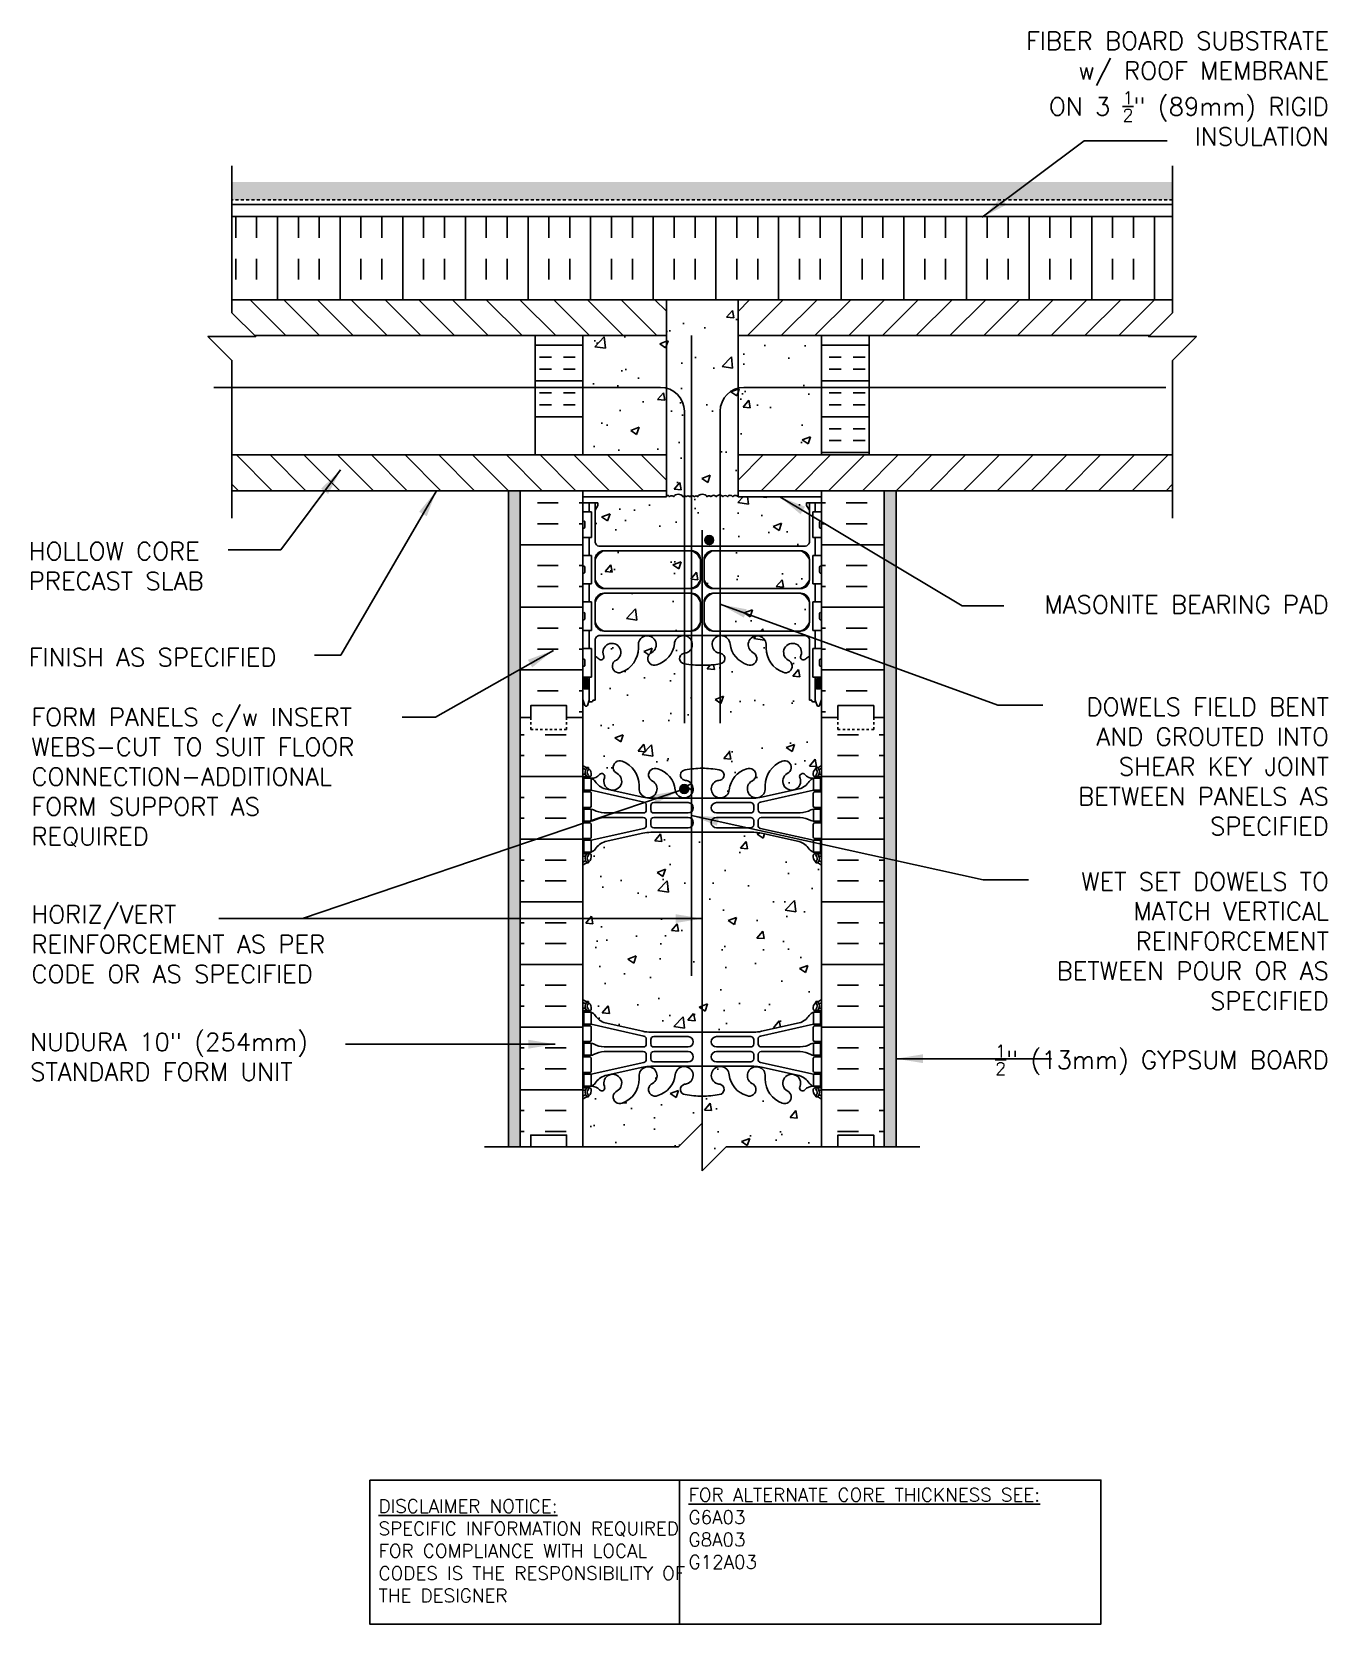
# Model space of a CAD drawing. Header units: inches. Extents: x 75 to 204, y 122 to 189.
# Drawn here: x 150 to 204.3, y 122 to 188.7 of the extents above; entities outside this region: 1.
import ezdxf

# ---------------------------------------------------------------- set-up
doc = ezdxf.new("R2010")
doc.units = ezdxf.units.IN
doc.header["$LTSCALE"] = 0.5
doc.header["$MEASUREMENT"] = 0
doc.linetypes.add('DASHED2', pattern=[0.375, 0.25, -0.125])
for name, color, linetype in [('HATCH', 12, 'Continuous'), ('line25', 2, 'Continuous'), ('LINE3', 3, 'Continuous'), ('LINE50', 5, 'Continuous'), ('LINE9', 9, 'Continuous'), ('TEXT', 4, 'Continuous'), ('Web_Edge', 9, 'Continuous')]:
    doc.layers.add(name, color=color, linetype=linetype)
doc.styles.add('DIM', font='romans.shx', dxfattribs={"width": 0.7})
doc.styles.add('ROMANS', font='romans.shx', dxfattribs={"height": 0.75})
doc.styles.get("Standard").update_dxf_attribs({"font": 'romans.shx', "height": 0.75})
doc.dimstyles.new('ext_12', dxfattribs={"dimscale": 12, "dimtxt": 0.09375, "dimasz": 0.09375, "dimexe": 0.09375, "dimexo": 0.0625, "dimgap": 0.0625, "dimtad": 1, "dimdec": 1, "dimzin": 3, "dimdsep": 46, "dimlunit": 4, "dimtxsty": 'DIM', "dimcen": 0.09, "dimdle": 0.09375, "dimclrt": 4, "dimadec": 0, "dimazin": 0, "dimtfac": 1, "dimtdec": 1, "dimtmove": 2, "dimatfit": 3, "dimfxl": 1, "dimfrac": 2, "dimtolj": 1, "dimtzin": 0, "dimarcsym": 0})
pattern_1 = [(180, (78.90530019734312, 22.5780111950957), (-1.836909530733566e-16, -1.5), []), (180, (78.90530019734312, 22.0780111950957), (-1.836909530733566e-16, -1.5), [0.5, -0.5]), (180, (78.90530019734312, 21.57801119509568), (-1.836909530733566e-16, -1.5), [0.5, -0.5])]
pattern_2 = [(45, (78.90530019734312, 22.5780111950957), (-0.7071067811865475, 0.7071067811865476), [])]
pattern_3 = [(135, (277.2615804434155, 22.5780111950957), (0.7071067811865475, 0.7071067811865476), [])]
pattern_4 = [(49.99999999999999, (0, 0), (3.586300913003767, -0.3137606749129755), [0.375, -4.125]), (355, (0, 0), (-0.693756668065, 3.760960668500059), [0.3, -3.3]), (100.45144446, (0.298858405, -0.02614672), (2.89254423363556, 3.447199954843147), [0.3187009599999999, -3.505710559999999]), (46.18420000000001, (0, 1), (5.336206653357862, -0.8275964039653827), [0.5625, -6.1875]), (96.63563549, (0.444683725, 0.931033465), (4.673309728371142, 4.870593003872752), [0.47805171, -5.258568799999999]), (351.1841639899999, (0, 1), (4.673309725273866, 4.870593001349951), [0.45, -4.950000005]), (21, (0.5, 0.75), (2.984535260592308, -2.013094453326694), [0.375, -4.125]), (326.0000000000001, (0.5, 0.75), (1.216576659607909, 3.625750225234265), [0.3, -3.3]), (71.45144474, (0.74871127, 0.58224213), (4.201111883649856, 1.612655764031769), [0.31870095, -3.50571056]), (37.50000000000001, (0, 0), (0.06079927658645334, 1.664469269156557), [0, -3.26, 0, -3.35, 0, -3.3125]), (7.499999999999999, (0, 0), (1.315347687210743, 1.972058559411801), [0, -1.91, 0, -3.185, 0, -1.2625]), (327.5, (-1.115, 0), (2.669112180862045, -0.1127743586718988), [0, -1.25, 0, -3.9, 0, -5.175]), (317.5, (-1.615, 0), (2.915930846711931, 0.5005249116615886), [0, -1.625, 0, -2.59, 0, -3.675])]

msp = doc.modelspace()

# ---------------------------------------------------------------- texts
at = {"layer": 'TEXT', "char_height": 0.75, "style": 'ROMANS'}
for s, insert, width, attachment_point in [('\\A1;FIBER BOARD SUBSTRATE\\Pw/ ROOF MEMBRANE \\PON 3 {\\H0.7x;\\S1/2;}" (89mm) RIGID \\PINSULATION', (204.3483529247876, 188.7104288097454), 26.11340356310433, 3), ('\\A1;HOLLOW CORE PRECAST SLAB', (149.8585399766789, 166.3233699408408), 10.94608122074595, 4), ('\\A1;MASONITE BEARING PAD', (204.3483529247876, 165.0858675894647), 13.61326156596732, 3), ('\\A1;FINISH AS SPECIFIED', (149.8585399766789, 162.5000719871388), 12.93147802289833, 4), ('FORM PANELS c/w INSERT WEBS-CUT TO SUIT FLOOR CONNECTION-ADDITIONAL\\PFORM SUPPORT AS \\PREQUIRED', (149.9704365250092, 157.4622842682288), 17.83839658487188, 4), ('\\A1;DOWELS FIELD BENT AND GROUTED INTO SHEAR KEY JOINT BETWEEN PANELS AS SPECIFIED', (204.3483529247876, 160.799215192478), 13.61326156596732, 3), ('\\A1;WET SET DOWELS TO MATCH VERTICAL REINFORCEMENT BETWEEN POUR OR AS SPECIFIED', (204.3483529247876, 153.4802983505041), 13.61326156596732, 3), ('HORIZ/VERT REINFORCEMENT AS PER CODE OR AS SPECIFIED', (149.9704365250092, 150.474553572472), 15.33693752103557, 4), ('NUDURA 10" (254mm) STANDARD FORM UNIT', (149.9187387378265, 145.7529524271135), 14.95851929947691, 4), ('\\A1;{\\H0.7x;\\S1/2;}" (13mm) GYPSUM BOARD', (204.3483529247876, 146.2554500682604), 13.61326156596732, 3)]:
    msp.add_mtext(s, dxfattribs=dict(at, insert=insert, width=width, attachment_point=attachment_point))
at = {"layer": 'TEXT', "char_height": 0.5625, "attachment_point": 4}
for s, insert, width in [('{\\LFOR ALTERNATE CORE THICKNESS SEE:\\P}G6A03\\PG8A03\\PG12A03', (177.5103308253257, 125.9909563761947), 23.33295210344748), ('{\\LDISCLAIMER NOTICE:}\\PSPECIFIC INFORMATION REQUIRED FOR COMPLIANCE WITH LOCAL CODES IS THE RESPONSIBILITY OF THE DESIGNER', (164.5183633295464, 125.0509266594092), 14.00235015036683)]:
    msp.add_mtext(s, dxfattribs=dict(at, insert=insert, width=width))

# ---------------------------------------------------------------- hatches: boundary and pattern name
h = msp.add_hatch()
h.set_pattern_fill('ANSI31', color=256, style=0)
h.set_pattern_definition([(45, (0, 0), (-0.08838834764831843, 0.08838834764831845), [])])
h.paths.add_polyline_path([(74.74958403226915, 132.9274435133507), (82.16029831798345, 132.9274435133507), (82.16029831798345, 129.1595863704935), (74.74958403226915, 129.1595863704935)], flags=25)
at = {"layer": 'HATCH'}
h = msp.add_hatch(dxfattribs=at)
h.set_pattern_fill('GRAVEL', color=256, style=0)
h.set_pattern_definition([(228.0128, (0.72, 1), (-7.999998232158162, -9.000001341607247), [0.134536, -13.319088]), (184.9697, (0.63, 0.9), (12.00000105151764, 0.9999913070070519), [0.230868, -22.855925]), (132.5104, (0.4, 0.88), (9.999990718346812, -11.0000086738712), [0.162788, -16.116032]), (267.2737, (0.01, 0.63), (0.9999960177271904, 20.00000029497347), [0.210238, -20.813558]), (292.8337, (0, 0.42), (-5.00000990543714, 11.99999641177778), [0.206155, -20.409373]), (357.2737, (0.08, 0.23), (-20.00000029497347, 0.9999960177271915), [0.210238, -20.813558]), (37.6942, (0.29, 0.22), (-13.00000734561798, -9.99999040516053), [0.278029, -27.524849]), (72.2553, (0.51, 0.39), (7.000010762705409, 21.99999623123919), [0.262488, -25.986321]), (121.4296, (0.59, 0.64), (-8.000008234176365, 12.99999503649257), [0.21095, -20.884073]), (175.2364, (0.48, 0.82), (11.00000094631958, -0.9999915326612605), [0.240832, -11.800763]), (222.3974, (0.24, 0.84), (-12.00000735107323, -10.99999208201412), [0.311448, -30.833375]), (138.8141, (1, 0.62), (-7.000002946805715, 5.999997313342756), [0.106301, -10.523844]), (171.4692, (0.92, 0.69), (12.99999828481513, -2.00000791003979), [0.202237, -20.021511]), (225, (0.72, 0.72), (-1.110223024625157e-16, -1.000000309448952), [0.141421, -1.272792]), (203.1986, (0.65, 0.84), (4.999999730667075, 2.000001325264854), [0.076158, -7.539615]), (291.8014, (0.58, 0.81), (-0.9999999105006487, 3.00000027301077), [0.107703, -5.277462]), (30.9638, (0.62, 0.71), (2.999998022287998, 2.000002483540733), [0.174929, -5.656022999999999]), (161.5651, (0.77, 0.8), (2.000000434592962, -0.9999984032227077), [0.126491, -3.035787]), (16.38950000000001, (0, 0.81), (10.00000219841196, 2.99999270981797), [0.1772, -17.542845]), (70.3462, (0.17, 0.86), (-3.999995247371745, -11.00000213560622), [0.148661, -14.717408]), (293.1986, (0.77, 1), (-2.000001325264854, 4.999999730667075), [0.152315, -7.463458]), (343.6105, (0.83, 0.86), (-10.00000219841196, 2.999992709817974), [0.1772, -17.542845]), (339.444, (0, 0.19), (-5.000001844542423, 1.999995996421584), [0.17088, -8.373124]), (294.7751, (0.16, 0.13), (-4.99999218924517, 11.00000342183912), [0.143178, -14.174643]), (66.80140000000002, (0.78, 0), (2.000001325264855, 4.999999730667075), [0.152315, -7.463458]), (17.354, (0.84, 0.14), (-13.00000201909683, -3.999994502259118), [0.167631, -16.59542399999999]), (69.444, (0.29, 0), (-1.999995996421587, -5.000001844542422), [0.08544, -8.458563999999999]), (101.3099, (0.72, 0), (-0.9999976321616053, 4.000000752230952), [0.05099, -5.048029]), (165.9638, (0.71, 0.05), (3.00000054598974, -0.9999980573612457), [0.206155, -3.91695]), (186.009, (0.51, 0.1), (9.99999975090604, 0.9999993174818415), [0.19105, -18.913923]), (303.6901, (0.62, 0.62), (-1.000001334507191, 1.99999955777116), [0.144222, -3.461329]), (353.1572, (0.7, 0.5), (16.99999936547855, -2.000007997924761), [0.251794, -24.927563]), (60.94540000000001, (0.95, 0.47), (-4.000000027199279, -7.000000384569685), [0.102956, -10.192674]), (90, (1, 0.56), (-0.9999999999999999, 1), [0.06, -0.94]), (120.2564, (0.49, 0.13), (3.999994886802693, -7.000002455854734), [0.138924, -13.75352]), (48.01280000000001, (0.42, 0.25), (7.99999823215816, 9.00000134160725), [0.269072, -13.184552]), (0, (0.6, 0.45), (1, 1), [0.26, -0.74]), (325.3048, (0.86, 0.45), (-9.999994258987526, 7.000008609594458), [0.158114, -15.653274]), (254.0546, (0.99, 0.36), (-0.9999998892963811, -4.000000126652151), [0.145602, -7.134508]), (207.646, (0.95, 0.22), (-18.99999580717959, -10.00000771316918), [0.237065, -23.469474]), (175.4261, (0.74, 0.11), (-13.00000055831213, 0.999994801161084), [0.2507989999999999, -24.82907399999999])])
h.paths.add_polyline_path([(197.7974869767078, 182.4163358103051), (158.3693936640509, 182.4163358103051), (158.3693936640509, 181.6663358103051), (197.7974869767078, 181.666335810305)])
h = msp.add_hatch(dxfattribs=at)
h.set_pattern_fill('INSUL', color=256, scale=7, angle=90, style=0)
h.set_pattern_definition([(90, (78.90530019734314, 22.57550161007963), (-2.625, 1.607348923880901e-16), []), (90, (78.03030019734314, 22.57550161007963), (-2.625, 1.607348923880901e-16), [0.875, -0.875]), (90, (77.15530019734314, 22.57550161007963), (-2.625, 1.607348923880901e-16), [0.875, -0.875])])
h.paths.add_polyline_path([(158.3693936640509, 180.9766214795626), (158.3693936640509, 177.4788683465566), (197.7974869767078, 177.4768841975844), (197.7974869767078, 180.9766214795624)])
h = msp.add_hatch(dxfattribs=at)
h.set_pattern_fill('ANSI31', color=256, scale=8, style=0)
h.set_pattern_definition(pattern_3)
h.paths.add_polyline_path([(158.3693936640509, 176.9402856168178), (159.3305482162901, 175.9791310645785), (176.5834403203793, 175.9791310645786), (176.5834403203793, 177.4791310645786), (158.3693936640508, 177.4791310645785)])
h = msp.add_hatch(dxfattribs=at)
h.set_pattern_fill('AR-CONC', color=256, scale=0.5)
h.set_pattern_definition(pattern_4)
h.paths.add_polyline_path([(179.5834403203794, 177.4791310645786), (176.5834403203793, 177.4791310645786), (176.5834403203793, 169.4791310645786), (176.5834403203793, 169.2845799923987, -0.2921416700878113), (176.7177735945051, 169.2291310645786, -0.5205670499999535), (176.8780454026533, 169.2291310645786, -0.5205670500000308), (177.2762586122889, 169.2291310645786, -0.5205670499999424), (177.414696539772, 169.2291310645786, -0.5205670499999621), (177.5526519184941, 169.2291310645786, -0.08692797627920386), (177.5834403203793, 169.2599880722596, -1.018582147734556), (177.7521841009867, 169.2291310645785, -0.5205670500000269), (177.8906220284697, 169.2291310645785, -0.5205670500000277), (178.2888352381053, 169.2291310645786, -0.520567049999951), (178.4491070462536, 169.2291310645786, -0.5205670500000287), (178.67024160026, 169.2291310645786, -0.5205670500000087), (178.9507867899307, 169.2291310645786, -0.5205670499999503), (179.1374324992566, 169.2291310645786, -0.5205670500000282), (179.3646531492925, 169.2291310645786, -0.5071244707116883), (179.5834403203793, 169.2291310645786), (179.5834403203793, 169.4791310645786)], flags=17)
h.paths.add_polyline_path([(183.0834403203793, 175.9791310645786), (179.5834403203794, 175.9791310645786), (179.5834403203793, 170.9791310645786), (183.0834403203793, 170.9791310645786)], flags=17)
h.paths.add_polyline_path([(176.5834403203793, 175.9791310645786), (173.0834403203793, 175.9791310645786), (173.0834403203793, 170.9791310645786), (176.5834403203793, 170.9791310645786)])
h.paths.add_polyline_path([(182.4534439403566, 168.8642714795627), (182.4534439403566, 168.976621479563), (183.0834403203793, 168.9766214795625), (183.0834403203793, 169.2291310645786), (179.5834403203793, 169.2291310645786), (179.5834403203793, 169.4791310645786), (179.5834403203794, 177.4791310645786), (176.5834403203793, 177.4791310645786), (176.5834403203793, 169.4791310645786), (176.5834403203793, 169.2845799923987), (176.5834403203793, 169.2291310645786), (173.0834403203794, 169.2291310645786), (173.0834403203794, 168.9766214795625), (173.713436700402, 168.9766214795626), (173.713436700402, 168.8642714795623), (173.5934406825994, 168.6642781165569), (173.5934406825994, 167.3028451591838, 0.2681558504660101), (173.7545955900294, 167.1547080870156), (182.4122932784937, 167.1547080870156, 0.2681384484791023), (182.5734439403449, 167.3028316031308), (182.573443940345, 168.6642714795811)])
h.paths.add_polyline_path([(178.0071944342605, 166.5922079041462, 0.2256517540596096), (177.6321944342581, 166.9672079041527), (173.9684449281735, 166.9672079041528, 0.2256517540553846), (173.5934449281755, 166.5922079041545), (173.5934449281755, 165.7514019995082, 0.2256517540569739), (173.968444928177, 165.3764019995087), (177.6321944342581, 165.3764019995087, 0.2256517540590693), (178.00719443426, 165.751401999514)])
h.paths.add_polyline_path([(178.00719443426, 164.8107804100458, 0.2256517540590682), (177.6321944342581, 165.1857804100511), (173.968444928177, 165.1857804100511, 0.2256517540569728), (173.5934449281755, 164.8107804100516), (173.5934449281755, 163.9699745054053, 0.2256517540553852), (173.9684449281735, 163.594974505407), (177.6321944342581, 163.5949745054071, 0.2256517540596114), (178.0071944342605, 163.9699745054136)])
h.paths.add_polyline_path([(182.5734439403461, 164.8107804100503, 0.2256517540575532), (182.1984439403441, 165.1857804100511), (178.5346944342656, 165.1857804100511, 0.2256517540585612), (178.1596944342606, 164.8107804100503), (178.1596944342602, 163.9699745054053, 0.2256517540541927), (178.5346944342547, 163.5949745054072), (182.1984439403477, 163.5949745054071, 0.225651754055929), (182.5734439403461, 163.9699745054066)])
h.paths.add_polyline_path([(182.5734439403461, 166.5922079041532, 0.2256517540559266), (182.1984439403477, 166.9672079041527), (178.5346944342547, 166.9672079041527, 0.2256517540541922), (178.1596944342602, 166.5922079041545), (178.1596944342606, 165.7514019995095, 0.2256517540585619), (178.5346944342656, 165.3764019995087), (182.1984439403441, 165.3764019995087, 0.2256517540575533), (182.5734439403461, 165.7514019995095)])
h.paths.add_polyline_path([(183.0834403203793, 160.7360101615552), (182.998443940344, 160.475354596113, -0.6000000000330085), (182.8984439403422, 160.4753545961087), (182.8495308968641, 160.6253545961088), (182.7234439403426, 160.6253545961087, -0.4142135623733657), (182.6734439403425, 160.6753545961087), (182.6734439403423, 160.7053545961087), (182.5734439403424, 160.7053545961087), (182.5734439403447, 162.5426113053039, 0.1089354804426145), (182.420772181106, 162.4294244031294, -0.8344002599745921), (182.209267972467, 162.5549688165586), (182.2209781784322, 162.5763147082326, 2.15540393397624), (181.6823303243268, 162.3818969513527, -1), (181.4687410269281, 161.8707947476635, -0.3112229933500445), (180.7597666109465, 162.8867888915621), (180.7602765020176, 163.0517767143531, 1.661382059455297), (180.19919341768, 162.6990363280745, -1), (179.9856041202985, 162.187934124378, -0.3009499255519243), (179.2493638096519, 163.0602315268241, 1.661382059457686), (178.6882807253141, 162.7074911405467, 0.05561716192558416), (178.8675789349868, 162.6619205621844, -0.8432432356325206), (178.8332624596164, 162.2295992791351, -0.04993240552145521), (178.0834403203532, 162.1651788931634, -0.04993240552133983), (177.3336181810918, 162.2295992791351, -0.8432432356326702), (177.2993017057216, 162.6619205621844, 0.05561716192549324), (177.4785999153941, 162.7074911405466, 1.661382059456373), (176.9175168310564, 163.0602315268247, -0.3009499255520037), (176.18127652041, 162.1879341243781, -1), (175.9676872230279, 162.6990363280743, 1.66138205945608), (175.4066041386906, 163.0517767143531), (175.4071140297617, 162.8867888915621, -0.3112229933499154), (174.6981396137805, 161.8707947476636, -1), (174.4845503163818, 162.381896951353, 2.15540393397437), (173.945902462276, 162.5763147082326), (173.9576126682412, 162.5549688165586, -0.834374596337214), (173.7461134229609, 162.4294186960881, 0.1089377873102174), (173.5934399302155, 162.5426098592725), (173.5934367004162, 160.7053545961087), (173.4934367004163, 160.7053545961087), (173.4934367004162, 160.6753545961087, -0.4142135623733604), (173.4434367004161, 160.6253545961087), (173.3173497438946, 160.6253545961088), (173.2684367004164, 160.4753545961087, -0.6000000000329975), (173.1684367004146, 160.475354596113), (173.0834403203793, 160.7360101615552), (173.0834403203793, 159.9766214795625), (173.0834403203793, 157.9766214795625, 0.08841615068705387), (173.2294433172397, 157.8793097871076), (173.3194433172402, 157.8793097871144), (173.3194433172429, 157.8375837271903, -0.2490694201798191), (173.429443317259, 157.6304605754208), (173.4294433172626, 157.5629605754107, -0.4142135623889365), (173.3669433172626, 157.5004605754074), (173.3194433172648, 157.5004605754074), (173.3194433172693, 157.4304605754074), (173.4244433172548, 157.4304605754074, 0.2317357955483023), (173.7821078373914, 157.5814849072387, -0.8344002605632594), (173.9936120461444, 157.4559404939406), (173.9819018401792, 157.4345946022665, 2.155403933975556), (174.5205496942847, 157.6290123591464, -1), (174.7341389916849, 158.1401145628351, -0.3112229933496027), (175.4431134076648, 157.1241204189371), (175.4426035165938, 156.959132596146, 1.66138205945428), (176.0036866009317, 157.3118729824245, -1), (176.2172758983134, 157.8229751861209, -0.3009499255518014), (176.9535162089595, 156.9506777836749, 1.661382059456504), (177.5145992932975, 157.3034181699524, 0.05561716192565828), (177.3353010836246, 157.3489887483147, -0.8432432356304626), (177.3696175589943, 157.7813100313639, -0.04754436165081244), (178.0834444342636, 157.8460656654408, -0.04754436165057722), (178.7972713095293, 157.781310031364, -0.84324323563282), (178.8315877848993, 157.3489887483147, 0.05561716192545779), (178.652289575227, 157.3034181699524, 1.661382059455945), (179.2133726595648, 156.9506777836743, -0.3009499255520368), (179.9496129702112, 157.822975186121, -1), (180.1632022675925, 157.3118729824244, 1.661382059453897), (180.7242853519305, 156.959132596146), (180.7237754608595, 157.1241204189371, -0.3112229933499046), (181.4327498768406, 158.1401145628355, -1), (181.6463391742393, 157.6290123591461, 2.155403933973883), (182.1849870283451, 157.4345946022665), (182.1732768223799, 157.4559404939406, -0.8343745963365071), (182.3847760676602, 157.5814906144111, 0.2317403101388123), (182.7424455512695, 157.4304605754074), (182.847445551255, 157.4304605754074), (182.8474455512596, 157.5004605754074), (182.7999455512617, 157.5004605754074, -0.4142135623889198), (182.7374455512617, 157.5629605754107), (182.7374455512654, 157.6304605754208, -0.2490694201798233), (182.8474455512814, 157.8375837271903), (182.8474455512841, 157.8793097871144), (182.9374455512847, 157.8793097871076, 0.08841040745014024), (183.0834403203793, 157.9766135926), (183.0834403203793, 159.9766214795625)])
h.paths.add_polyline_path([(183.0834403203793, 153.7843075582151, 0.08841040745013647), (182.9374455512847, 153.8816113637075), (182.8474455512841, 153.8816113637006), (182.8474455512818, 153.9233374236245, -0.249069420180358), (182.7374455512654, 154.1304605753942), (182.7374455512617, 154.1979605754044, -0.4142135623888782), (182.7999455512617, 154.2604605754077), (182.8474455512596, 154.2604605754077), (182.847445551255, 154.3304605754077), (182.7424455512703, 154.3304605754077, -0.1555286049737623), (182.5667526062248, 154.4645057583356, 0.1809141486821891), (182.1490314513943, 154.7758506093635), (180.5682358754076, 155.1288098220633, 0.05497433642746759), (180.2413654168026, 155.16485773839), (178.0834444342622, 155.1648577383901), (175.9255234517217, 155.16485773839, 0.05497433642746681), (175.5986529931167, 155.1288098220633), (174.01785741713, 154.7758506093635, 0.1809141486821731), (173.6001362622996, 154.4645057583356, -0.155528604973777), (173.424443317254, 154.3304605754077), (173.3194433172693, 154.3304605754077), (173.3194433172648, 154.2604605754077), (173.3669433172626, 154.2604605754077, -0.4142135623889448), (173.4294433172626, 154.1979605754044), (173.429443317259, 154.1304605753942, -0.2490694201798196), (173.3194433172429, 153.9233374236248), (173.3194433172402, 153.8816113637006), (173.2294433172397, 153.8816113637075, 0.08841615068706149), (173.0834403203793, 153.7842996712526), (173.0834403203793, 148.1689432878724, 0.0884161506870652), (173.2294433172397, 148.0716315954174), (173.3194433172402, 148.0716315954243), (173.3194433172429, 148.0299055355002, -0.2490694201798227), (173.429443317259, 147.8227823837307), (173.4294433172626, 147.7552823837206, -0.4142135623889365), (173.3669433172626, 147.6927823837173), (173.3194433172648, 147.6927823837173), (173.3194433172693, 147.6227823837173), (173.424443317254, 147.6227823837173, -0.1555286049723213), (173.6001362622984, 147.4887372007911, 0.18091414868291), (174.01785741713, 147.1773923497614), (175.5986529931167, 146.8244331370617, 0.0549743364274651), (175.9255234517217, 146.7883852207349), (178.0834444342622, 146.7883852207349), (180.2413654168026, 146.7883852207349, 0.05497433642746681), (180.5682358754076, 146.8244331370617), (182.1490314513943, 147.1773923497615, 0.1809141486819599), (182.5667526062244, 147.4887372007888, -0.1555286049741983), (182.7424455512703, 147.6227823837173), (182.847445551255, 147.6227823837173), (182.8474455512596, 147.6927823837173), (182.7999455512617, 147.6927823837173, -0.4142135623888782), (182.7374455512617, 147.7552823837206), (182.7374455512654, 147.8227823837307, -0.2490694201805856), (182.847445551282, 148.0299055355006), (182.8474455512841, 148.0716315954243), (182.9374455512874, 148.0716315954186, 0.08841040744862712), (183.0834403203793, 148.1689354009098)])
h.paths.add_polyline_path([(183.0834403203793, 143.976629366525, 0.0884104074501265), (182.9374455512847, 144.0739331720174), (182.8474455512841, 144.0739331720105), (182.8474455512814, 144.1156592319347, -0.2490694201798075), (182.7374455512654, 144.3227823837041), (182.7374455512617, 144.3902823837142, -0.4142135623889365), (182.7999455512617, 144.4527823837176), (182.8474455512596, 144.4527823837176), (182.847445551255, 144.5227823837176), (182.7424455512695, 144.5227823837176, 0.2317357956534133), (182.3847810310173, 144.3717580517533, -0.8344002599656901), (182.1732768223799, 144.4973024651844), (182.1849870283451, 144.5186483568585, 2.15540393397384), (181.6463391742393, 144.3242305999788, -1), (181.4327498768365, 143.813128396291, -0.3112229933488102), (180.7237754608595, 144.8291225401879), (180.7242853519305, 144.994110362979, 1.661382059449809), (180.1632022675913, 144.641369976701, -1), (179.9496129702123, 144.1302677730037, -0.3009499255519621), (179.2133726595649, 145.0025651754493, 1.661382059463728), (178.6522895752283, 144.649824789172, 0.05561716192528026), (178.8315877849001, 144.6042542108102, -0.8432432356394641), (178.7972713095269, 144.1719329277605, -0.04754436165053048), (178.0834444342618, 144.1071772936842, -0.04754436165063766), (177.3696175589951, 144.171932927761, -0.8432432356329301), (177.3353010836249, 144.6042542108103, 0.05561716192549841), (177.5145992932974, 144.6498247891726, 1.66138205944436), (176.9535162089601, 145.0025651754556, -0.3009499255533988), (176.217275898313, 144.1302677730039, -1), (176.0036866009307, 144.6413699767, 1.661382059457069), (175.4426035165938, 144.994110362979), (175.4431134076648, 144.8291225401879, -0.3112229933498764), (174.7341389916839, 143.8131283962895, -1), (174.5205496942838, 144.3242305999781, 2.155403933979255), (173.9819018401792, 144.5186483568585), (173.9936120461444, 144.4973024651844, -0.8343745963365634), (173.7821128008641, 144.3717523447139, 0.2317403101388447), (173.4244433172548, 144.5227823837176), (173.3194433172693, 144.5227823837176), (173.3194433172648, 144.4527823837176), (173.3669433172626, 144.4527823837176, -0.4142135623889448), (173.4294433172626, 144.3902823837142), (173.429443317259, 144.3227823837041, -0.2490694201798226), (173.3194433172429, 144.1156592319347), (173.3194433172402, 144.0739331720105), (173.2294433172397, 144.0739331720174, 0.0884161506870703), (173.0834403203793, 143.9766214795624), (173.0834403203793, 141.9766214795625), (177.0834403203793, 141.9766214795625), (178.0834403203793, 142.9766214795625), (178.0834403203793, 141.9766214795625), (178.0834403203793, 140.9766214795625), (179.0834403203793, 141.9766214795625), (183.0834403203793, 141.9766214795625)])
h = msp.add_hatch(dxfattribs=at)
h.set_pattern_fill('AR-CONC', color=256, scale=0.5)
h.set_pattern_definition(pattern_4)
h.paths.add_polyline_path([(179.5834403203794, 177.4791310645786), (176.5834403203793, 177.4791310645786), (176.5834403203793, 169.4791310645786), (176.5834403203793, 169.2845799923987, -0.2921416700878104), (176.7177735945051, 169.2291310645786, -0.5205670499999546), (176.8780454026533, 169.2291310645786, -0.5205670500000257), (177.2762586122889, 169.2291310645786, -0.520567049999965), (177.414696539772, 169.2291310645786, -0.5205670500000834), (177.5526519184941, 169.2291310645786, -0.08692797627913285), (177.5834403203793, 169.2599880722596, -0.0869279762792069), (177.6142287222646, 169.2291310645786, -0.5205670500000329), (177.7521841009867, 169.2291310645786, -0.5205670499999299), (177.8906220284697, 169.2291310645786, -0.5205670500000245), (178.2888352381053, 169.2291310645786, -0.5205670499999036), (178.4491070462536, 169.2291310645785, -0.5205670500000826), (178.67024160026, 169.2291310645786, -0.5205670499999716), (178.9507867899307, 169.2291310645786, -0.5205670500000306), (179.1374324992566, 169.2291310645786, -0.5205670499999805), (179.3646531492925, 169.2291310645786, -0.5071244707116908), (179.5834403203793, 169.2291310645786), (179.5834403203793, 169.4791310645786)])
h = msp.add_hatch(dxfattribs=at)
h.set_pattern_fill('ANSI31', color=256, scale=8, style=0)
h.set_pattern_definition(pattern_2)
h.paths.add_polyline_path([(196.8363324244685, 175.9791310645785), (197.7974869767078, 176.9402856168178), (197.7974869767078, 177.4791310645785), (179.5834403203794, 177.4791310645786), (179.5834403203794, 175.9791310645786)])
h = msp.add_hatch(dxfattribs=at)
h.set_pattern_fill('INSUL', color=256, scale=4, angle=180, style=0)
h.set_pattern_definition([(7.016709298534877e-15, (277.2615804434155, 22.5780111950957), (1.836909530733566e-16, -1.5), []), (7.016709298534877e-15, (277.2615804434155, 22.0780111950957), (1.836909530733566e-16, -1.5), [0.5, -0.5]), (7.016709298534877e-15, (277.2615804434155, 21.57801119509568), (1.836909530733566e-16, -1.5), [0.5, -0.5])])
h.paths.add_polyline_path([(171.0834403203794, 175.9791310645785), (173.0834403203793, 175.9791310645786), (173.0834403203793, 172.1041310645785), (171.0834403203793, 172.1041310645785)])
h = msp.add_hatch(dxfattribs=at)
h.set_pattern_fill('INSUL', color=256, scale=4, angle=180, style=0)
h.set_pattern_definition(pattern_1)
h.paths.add_polyline_path([(185.0834403203793, 175.9791310645785), (183.0834403203793, 175.9791310645786), (183.0834403203794, 172.1041310645785), (185.0834403203793, 172.1041310645785)])
h = msp.add_hatch(dxfattribs=at)
h.set_pattern_fill('INSUL', color=256, scale=4, angle=180, style=0)
h.set_pattern_definition(pattern_1)
h.paths.add_polyline_path([(183.0834403203793, 170.9791310645786), (185.0834403203794, 170.9791310645786), (185.0834403203793, 172.1041310645784), (183.0834403203793, 172.1041310645784)])
h = msp.add_hatch(dxfattribs=at)
h.set_pattern_fill('ANSI31', color=256, scale=8, style=0)
h.set_pattern_definition(pattern_3)
h.paths.add_polyline_path([(158.3693936640509, 170.9791310645786), (158.3693936640509, 169.4791310645786), (176.5834403203793, 169.4791310645786), (176.5834403203793, 170.9791310645786)])
h = msp.add_hatch(dxfattribs=at)
h.set_pattern_fill('ANSI31', color=256, scale=8, style=0)
h.set_pattern_definition(pattern_2)
h.paths.add_polyline_path([(179.5834403203793, 170.9791310645786), (179.5834403203793, 169.4791310645786), (197.7974869767078, 169.4791310645786), (197.7974869767078, 170.9791310645786)])
h = msp.add_hatch(dxfattribs=at)
h.set_pattern_fill('AR-SAND', color=256, scale=0.25, style=0)
h.set_pattern_definition([(142.5, (354.5932999441272, 9.616216181048543), (0.01574833952740204, 0.4817059422532897), [0, -0.38, 0, -0.425, 0, -0.40625]), (172.5, (354.5932999441272, 9.616216181048543), (-0.4424441763169318, 0.7055365163074351), [0, -0.205, 0, -0.3425, 0, -0.13125]), (212.5, (354.9007999441272, 9.616216181048543), (-0.7785354654378738, 0.001414763384241124), [0, -0.125, 0, -0.45, 0, -0.5875]), (222.5, (354.9007999441272, 9.616216181048543), (-0.7515316511430733, 0.2194188912335623), [0, -0.0625, 0, -0.295, 0, -0.3375])])
h.paths.add_polyline_path([(169.9584403203794, 169.4791310645786), (170.4584403203793, 169.4791310645786), (170.4584403203793, 159.9173737498295), (170.4584403203793, 141.9766214795625), (169.9584403203793, 141.9766214795625)])
h = msp.add_hatch(dxfattribs=at)
h.set_pattern_fill('INSUL', color=256, scale=7, style=0)
h.set_pattern_definition([(0, (-2753.078141391105, -237.0328925831492), (0, 2.625), []), (0, (-2753.078141391105, -236.1578925831492), (0, 2.625), [0.875, -0.875]), (0, (-2753.078141391105, -235.2828925831492), (0, 2.625), [0.875, -0.875])])
h.paths.add_polyline_path([(173.0834403203793, 169.4791310645786), (170.4584403203793, 169.4791310645786), (170.4584403203793, 159.9766214795625), (170.8959403203793, 159.9766214795625), (170.8959403203793, 160.4766214795625), (172.3959403203793, 160.4766214795625), (172.3959403203793, 159.9766214795625), (173.0834403203793, 159.9766214795625)])
h = msp.add_hatch(dxfattribs=at)
h.set_pattern_fill('INSUL', color=256, scale=7, style=0)
h.set_pattern_definition([(180, (3109.245022031864, -237.0328925831492), (0, 2.625), []), (180, (3109.245022031864, -236.1578925831492), (0, 2.625), [0.875, -0.875]), (180, (3109.245022031864, -235.2828925831492), (0, 2.625), [0.875, -0.875])])
h.paths.add_polyline_path([(185.7084403203793, 169.4766214795625), (183.0834403203793, 169.4766214795625), (183.0834403203793, 159.9766214795625), (183.7709403203793, 159.9766214795625), (183.7709403203793, 160.4766214795625), (185.2709403203793, 160.4766214795625), (185.2709403203793, 159.9766214795625), (185.7084403203793, 159.9766214795625)])
h = msp.add_hatch(dxfattribs=at)
h.set_pattern_fill('AR-SAND', color=256, scale=0.25, style=0)
h.set_pattern_definition([(37.50000000000001, (1.573580696631495, 9.616216181048543), (-0.01574833952740204, 0.4817059422532897), [0, -0.38, 0, -0.425, 0, -0.40625]), (7.499999999999999, (1.573580696631495, 9.616216181048543), (0.4424441763169318, 0.7055365163074351), [0, -0.205, 0, -0.3425, 0, -0.13125]), (327.5, (1.266080696631491, 9.616216181048543), (0.7785354654378738, 0.001414763384241124), [0, -0.125, 0, -0.45, 0, -0.5875]), (317.5, (1.266080696631491, 9.616216181048543), (0.7515316511430733, 0.2194188912335623), [0, -0.0625, 0, -0.295, 0, -0.3375])])
h.paths.add_polyline_path([(186.2084403203793, 169.4791310645786), (185.7084403203793, 169.4791310645786), (185.7084403203793, 159.9173737498295), (185.7084403203793, 141.9766214795625), (186.2084403203793, 141.9766214795625)])
h = msp.add_hatch(dxfattribs=at)
h.set_pattern_fill('INSUL', color=256, scale=7, style=0)
h.set_pattern_definition([(0, (0, 0), (0, 2.625), []), (0, (0, 0.875), (0, 2.625), [0.875, -0.875]), (0, (0, 1.75), (0, 2.625), [0.875, -0.875])])
h.paths.add_polyline_path([(185.7084403203793, 159.9766214795625), (185.2709403203793, 159.9766214795625), (185.2709403203793, 159.4766214795625), (183.7709403203793, 159.4766214795625), (183.7709403203793, 159.9766214795625), (183.0834403203793, 159.9766214795625), (183.0834403203793, 141.9766214795625), (183.7709403203793, 141.9766214795625), (183.7709403203793, 142.4766214795625), (185.2709403203793, 142.4766214795625), (185.2709403203793, 141.9766214795625), (185.7084403203793, 141.9766214795625)])
h.paths.add_polyline_path([(173.0834403203793, 159.9766214795625), (172.3959403203793, 159.9766214795625), (172.3959403203793, 159.4766214795625), (170.8959403203793, 159.4766214795625), (170.8959403203793, 159.9766214795625), (170.4584403203793, 159.9766214795625), (170.4584403203793, 141.9766214795625), (170.8959403203793, 141.9766214795625), (170.8959403203793, 142.4766214795625), (172.3959403203793, 142.4766214795625), (172.3959403203793, 141.9766214795625), (173.0834403203793, 141.9766214795625)])
at = {"layer": 'LINE3'}
h = msp.add_hatch(color=256, dxfattribs=at)
h.paths.add_polyline_path([(178.1906531172815, 167.445074036575, -0.8313954898624936), (178.5593497889043, 167.4450740365751)])
h.paths.add_polyline_path([(178.1875014530929, 167.4108404115323, -0.04593457776007547), (178.1906531172815, 167.4450740365751), (178.5593497889043, 167.4450740365751, -0.04593457776007547), (178.5625014530929, 167.4108404115323, -1)])
h = msp.add_hatch(color=256, dxfattribs=at)
h.paths.add_polyline_path([(177.5118358642087, 157.0126684301347, 0.8313954898624936), (177.1431391925859, 157.0126684301348)])
h.paths.add_polyline_path([(177.5149875283973, 156.978434805092, 0.04593457776007547), (177.5118358642087, 157.0126684301348), (177.1431391925859, 157.0126684301348, 0.04593457776007547), (177.1399875283973, 156.978434805092, 1)])

# ---------------------------------------------------------------- linework, layer by layer
at = {"layer": 'HATCH'}
for points in [[(176.5834403203793, 169.2845799923987, -0.2921416700878108), (176.7177735945051, 169.2291310645786, -0.52056705), (176.8780454026533, 169.2291310645786, -0.52056705), (177.2762586122889, 169.2291310645786, -0.52056705), (177.414696539772, 169.2291310645786, -0.52056705), (177.5526519184941, 169.2291310645786, -0.08692797627917191), (177.5834403203793, 169.2599880722596)], [(179.5834403203793, 169.2291310645786, 0.5071244707116865), (179.3646531492925, 169.2291310645786, 0.52056705), (179.1374324992566, 169.2291310645786, 0.52056705), (178.9507867899307, 169.2291310645786, 0.52056705), (178.67024160026, 169.2291310645786, 0.52056705), (178.4491070462536, 169.2291310645786, 0.52056705), (178.2888352381053, 169.2291310645786, 0.52056705), (177.8906220284697, 169.2291310645786, 0.52056705), (177.7521841009867, 169.2291310645786, 0.52056705), (177.6142287222646, 169.2291310645786, 0.08692797627917191), (177.5834403203793, 169.2599880722596, 0.08692797627917191)]]:
    msp.add_lwpolyline(points, format="xyb", dxfattribs=at)
at = {"layer": 'line25'}
for p, q in [((176.5834403203793, 177.4791310645786), (179.5834403203794, 177.4791310645786)), ((176.5834403203793, 170.9791310645786), (158.3693936640509, 170.9791310645786)), ((179.5834403203793, 170.9791310645786), (197.7974869767078, 170.9791310645786)), ((176.5834403203793, 169.4791310645786), (158.3693936640509, 169.4791310645786)), ((173.0834403203793, 159.9766214795625), (173.0834403203794, 169.4791310645786)), ((176.5834403203793, 169.2291310645786), (173.0834403203793, 169.2291310645786)), ((176.5834403203793, 169.4791310645786), (176.5834403203793, 169.2291310645786)), ((179.5834403203793, 169.4791310645786), (197.7974869767078, 169.4791310645786)), ((179.5834403203793, 169.4791310645786), (179.5834403203793, 169.2291310645786)), ((179.5834403203793, 169.2291310645786), (183.0834403203793, 169.2291310645786)), ((183.0834403203793, 169.4766214795625), (183.0834403203793, 159.9766214795625)), ((173.0834403203793, 168.6016214795561), (173.4483929146213, 168.6016214795561)), ((173.4483929146213, 167.5216214795561), (173.4483929146213, 168.6016214795561)), ((183.0834403203793, 168.6016214795561), (182.7184877261374, 168.6016214795561)), ((182.7184877261374, 167.5216214795561), (182.7184877261374, 168.6016214795561)), ((173.0834403203793, 167.5216214795561), (173.4483929146213, 167.521621479556)), ((183.0834403203793, 167.5216214795561), (182.7184877261374, 167.521621479556)), ((173.0834403203793, 166.7716214795561), (173.4483929146213, 166.7716214795562)), ((173.4483929146213, 166.7716214795561), (173.4483929146213, 165.5716214795561)), ((183.0834403203793, 166.7716214795561), (182.7184877261374, 166.7716214795562)), ((182.7184877261374, 166.7716214795561), (182.7184877261374, 165.5716214795561)), ((173.0834403203793, 165.5716214795561), (173.4483929146213, 165.5716214795561)), ((183.0834403203793, 165.5716214795561), (182.7184877261374, 165.5716214795561)), ((173.0834403203793, 164.8216214795561), (173.4483929146213, 164.8216214795561)), ((173.4483929146213, 164.8216214795561), (173.4483929146213, 163.621621479556)), ((183.0834403203793, 164.8216214795561), (182.7184877261374, 164.8216214795561)), ((182.7184877261374, 164.8216214795561), (182.7184877261374, 163.621621479556)), ((173.0834403203793, 163.6216214795561), (173.4483929146213, 163.6216214795561)), ((183.0834403203793, 163.6216214795561), (182.7184877261374, 163.6216214795561)), ((173.0834403203793, 162.8716214795561), (173.4483929146213, 162.8716214795561)), ((173.4483929146213, 162.8716214795561), (173.4483929146213, 161.671621479556)), ((183.0834403203793, 162.8716214795561), (182.7184877261374, 162.8716214795561)), ((182.7184877261374, 162.8716214795561), (182.7184877261374, 161.671621479556)), ((173.0834403203793, 161.6716214795561), (173.4483929146213, 161.6716214795561)), ((183.0834403203793, 161.6716214795561), (182.7184877261374, 161.6716214795561)), ((173.0834403203793, 159.9766214795625), (173.0834403203793, 141.9766214795625)), ((183.0834403203793, 159.9766214795625), (183.0834403203793, 141.9766214795625))]:
    msp.add_line(p, q, dxfattribs=at)
for points in [[(197.7974869767078, 180.9766214795625), (158.3693936640509, 180.9766214795626)], [(158.3693936640509, 177.4791310645785), (176.5834403203793, 177.4791310645786), (176.5834403203793, 169.4791310645786)], [(197.7974869767078, 177.4791310645785), (179.5834403203794, 177.4791310645786), (179.5834403203793, 169.4791310645786)], [(159.3305482162902, 175.9791310645785), (176.5834403203793, 175.9791310645786)], [(196.8363324244685, 175.9791310645785), (179.5834403203794, 175.9791310645786)]]:
    msp.add_lwpolyline(points, dxfattribs=at)
at = {"layer": 'LINE3'}
for p, q in [((177.6395135836927, 175.9791310645786), (177.6395135836927, 149.1470746043183)), ((157.6193936640509, 173.8076332862701), (176.3334403203793, 173.8076332862701)), ((197.5133757793209, 173.8076332862701), (179.8334403203794, 173.8076332862701)), ((177.3334403203793, 159.7415074766255), (177.3334403203793, 172.8076332862701)), ((178.8334403203793, 159.7415074766255), (178.8334403203793, 172.8076332862701)), ((178.0834403203793, 167.8325607492816), (178.0834403203793, 142.9766214795625))]:
    msp.add_line(p, q, dxfattribs=at)
for centre in [(178.3750014530929, 167.4108404115323), (177.3274875283973, 156.978434805092)]:
    msp.add_circle(centre, 0.1875, dxfattribs=at)
for centre, start, end in [((176.3334403203793, 172.8076332862701), 0, 90), ((179.8334403203794, 172.8076332862701), 90, 180)]:
    msp.add_arc(centre, 1, start, end, dxfattribs=at)
at = {"layer": 'LINE50', "color": 9, "linetype": 'DASHED2'}
msp.add_line((197.7974869767078, 181.666335810305), (158.3693936640509, 181.6663358103051), dxfattribs=at)
at = {"layer": 'LINE50'}
for p, q in [((170.4584403203793, 159.9766214795625), (170.4584403203793, 169.4791310645786)), ((185.7084403203793, 159.9173737498295), (185.7084403203793, 169.4766214795625)), ((170.4584403203793, 141.9766214795625), (170.4584403203793, 159.9766214795625)), ((185.7084403203793, 141.9766214795625), (185.7084403203793, 159.9766214795625))]:
    msp.add_line(p, q, dxfattribs=at)
for points in [[(173.0834403203793, 159.9766214795625), (172.3959403203793, 159.9766214795625), (172.3959403203793, 160.4766214795625), (170.8959403203793, 160.4766214795625), (170.8959403203793, 159.9766214795625), (170.4584403203793, 159.9766214795625)], [(170.4584403203793, 159.9766214795625), (170.8959403203793, 159.9766214795625), (170.8959403203793, 160.4766214795625), (172.3959403203793, 160.4766214795625), (172.3959403203793, 159.9766214795625), (173.0834403203793, 159.9766214795625)], [(183.0834403203793, 159.9766214795625), (183.7709403203793, 159.9766214795625), (183.7709403203793, 160.4766214795625), (185.2709403203793, 160.4766214795625), (185.2709403203793, 159.9766214795625), (185.7084403203793, 159.9766214795625)], [(185.7084403203793, 159.9766214795625), (185.2709403203793, 159.9766214795625), (185.2709403203793, 160.4766214795625), (183.7709403203793, 160.4766214795625), (183.7709403203793, 159.9766214795625), (183.0834403203793, 159.9766214795625)], [(170.4584403203793, 141.9766214795625), (170.8959403203793, 141.9766214795625), (170.8959403203793, 142.4766214795625), (172.3959403203793, 142.4766214795625), (172.3959403203793, 141.9766214795625), (173.0834403203793, 141.9766214795625)], [(185.7084403203793, 141.9766214795625), (185.2709403203793, 141.9766214795625), (185.2709403203793, 142.4766214795625), (183.7709403203793, 142.4766214795625), (183.7709403203793, 141.9766214795625), (183.0834403203793, 141.9766214795625)]]:
    msp.add_lwpolyline(points, dxfattribs=at)
at = {"layer": 'LINE9'}
for p, q in [((171.0834403203794, 175.9791310645786), (171.0834403203793, 170.9791310645786)), ((173.0834403203793, 175.9791310645786), (173.0834403203793, 170.9791310645786)), ((183.0834403203793, 175.9791310645786), (183.0834403203793, 170.9791310645786)), ((185.0834403203793, 175.9791310645786), (185.0834403203793, 170.9791310645786)), ((169.9584403203793, 141.9766214795625), (169.9584403203793, 169.4791310645786)), ((186.2084403203793, 141.9766214795625), (186.2084403203793, 169.4791310645786)), ((173.0834439403424, 167.9516214795561), (173.0834439403424, 168.171621479556)), ((173.1234439403424, 168.211621479556), (173.1234439403433, 168.211621479556)), ((173.1634439403423, 167.9516214795561), (173.1634439403433, 168.171621479556)), ((183.0034367004163, 167.9516214795561), (183.0034367004154, 168.171621479556)), ((183.0434367004163, 168.211621479556), (183.0434367004154, 168.211621479556)), ((183.0834367004163, 167.9516214795561), (183.0834367004163, 168.171621479556)), ((173.0834403203793, 168.1166214795561), (173.0834439403429, 168.1166214795561)), ((173.0834403203793, 168.0066214795561), (173.0834439403429, 168.0066214795561)), ((173.1234439403424, 167.9116214795561), (173.1234439403424, 167.911621479556)), ((183.0434367004163, 167.9116214795561), (183.0434367004163, 167.911621479556)), ((183.0834403203793, 168.1166214795561), (183.0834367004158, 168.1166214795561)), ((183.0834403203793, 168.0066214795561), (183.0834367004158, 168.0066214795561)), ((173.0834403203793, 166.226621479556), (173.0834439403429, 166.226621479556)), ((173.0834439403424, 166.281621479556), (173.0834439403424, 166.0616214795561)), ((173.1234439403424, 166.321621479556), (173.1234439403424, 166.3216214795561)), ((173.1634439403423, 166.281621479556), (173.1634439403433, 166.0616214795561)), ((183.0034367004163, 166.281621479556), (183.0034367004154, 166.0616214795561)), ((183.0434367004163, 166.321621479556), (183.0434367004163, 166.3216214795561)), ((183.0834367004163, 166.281621479556), (183.0834367004163, 166.0616214795561)), ((183.0834403203793, 166.226621479556), (183.0834367004158, 166.226621479556)), ((173.0834403203793, 166.116621479556), (173.0834439403429, 166.116621479556)), ((173.1234439403424, 166.0216214795561), (173.1234439403433, 166.021621479556)), ((183.0434367004163, 166.0216214795561), (183.0434367004154, 166.021621479556)), ((183.0834403203793, 166.116621479556), (183.0834367004158, 166.116621479556)), ((173.0834403203793, 164.2766214795559), (173.0834439403429, 164.2766214795559)), ((173.0834403203793, 164.1666214795559), (173.0834439403429, 164.1666214795559)), ((173.0834439403424, 164.3316214795559), (173.0834439403424, 164.1116214795561)), ((173.1634439403423, 164.331621479556), (173.1634439403433, 164.1116214795561)), ((183.0034367004163, 164.331621479556), (183.0034367004154, 164.1116214795561)), ((183.0834367004163, 164.3316214795559), (183.0834367004163, 164.1116214795561)), ((183.0834403203793, 164.2766214795559), (183.0834367004158, 164.2766214795559)), ((183.0834403203793, 164.1666214795559), (183.0834367004158, 164.1666214795559)), ((173.1234439403424, 164.0716214795561), (173.1234439403433, 164.071621479556)), ((183.0434367004163, 164.0716214795561), (183.0434367004154, 164.071621479556)), ((173.0834403203793, 162.3266214795559), (173.0834439403429, 162.3266214795559)), ((173.0834403203793, 162.2166214795559), (173.0834439403429, 162.2166214795559)), ((173.0834439403424, 162.3816214795559), (173.0834439403424, 162.1616214795561)), ((173.1234439403424, 162.421621479556), (173.1234439403424, 162.421621479556)), ((173.1634439403423, 162.381621479556), (173.1634439403433, 162.1616214795561)), ((183.0034367004163, 162.381621479556), (183.0034367004154, 162.1616214795561)), ((183.0434367004163, 162.421621479556), (183.0434367004163, 162.421621479556)), ((183.0834367004163, 162.3816214795559), (183.0834367004163, 162.1616214795561)), ((183.0834403203793, 162.3266214795559), (183.0834367004158, 162.3266214795559)), ((183.0834403203793, 162.2166214795559), (183.0834367004158, 162.2166214795559)), ((173.1234439403424, 162.1216214795561), (173.1234439403433, 162.121621479556)), ((183.0434367004163, 162.1216214795561), (183.0434367004154, 162.121621479556)), ((178.0834403203793, 142.9766214795625), (177.0834403203793, 141.9766214795625)), ((178.0834403203793, 141.9766214795625), (178.0834403203793, 142.9766214795625)), ((168.9584403203793, 141.9766214795625), (177.0834403203793, 141.9766214795625)), ((178.0834403203793, 141.9766214795625), (178.0834403203793, 140.9766214795625)), ((178.0834403203793, 140.9766214795625), (179.0834403203793, 141.9766214795625)), ((179.0834403203793, 141.9766214795625), (187.2084403203793, 141.9766214795625))]:
    msp.add_line(p, q, dxfattribs=at)
for points in [[(158.3693936640509, 183.097164538933), (158.3693936640509, 176.9402856168178), (159.3693936640509, 175.9402856168178), (158.3693936640509, 175.9402856168178), (157.3693936640509, 175.9402856168178), (158.3693936640509, 174.9402856168178), (158.3693936640509, 168.3281990847497)], [(197.7974869767078, 183.097164538933), (197.7974869767078, 176.9402856168178), (196.7974869767078, 175.9402856168178), (197.7974869767078, 175.9402856168178), (198.7974869767078, 175.9402856168178), (197.7974869767078, 174.9402856168178), (197.7974869767078, 168.3281990847497)], [(197.7974869767078, 181.4766214795625), (158.3693936640509, 181.4766214795626)]]:
    msp.add_lwpolyline(points, dxfattribs=at)
at = {"layer": 'LINE9', "linetype": 'DASHED2', "ltscale": 0.15}
for points in [[(172.3959403203793, 159.9766214795625), (172.3959403203793, 159.9766214795625), (172.3959403203793, 159.4766214795625), (170.8959403203793, 159.4766214795625), (170.8959403203793, 159.9766214795625), (170.8959403203793, 159.9766214795625)], [(172.3959403203793, 159.9766214795625), (172.3959403203793, 159.9766214795625), (172.3959403203793, 159.4766214795625), (170.8959403203793, 159.4766214795625), (170.8959403203793, 159.9766214795625), (170.8959403203793, 159.9766214795625)], [(183.7709403203793, 159.9766214795625), (183.7709403203793, 159.9766214795625), (183.7709403203793, 159.4766214795625), (185.2709403203793, 159.4766214795625), (185.2709403203793, 159.9766214795625), (185.2709403203793, 159.9766214795625)], [(183.7709403203793, 159.9766214795625), (183.7709403203793, 159.9766214795625), (183.7709403203793, 159.4766214795625), (185.2709403203793, 159.4766214795625), (185.2709403203793, 159.9766214795625), (185.2709403203793, 159.9766214795625)]]:
    msp.add_lwpolyline(points, dxfattribs=at)
at = {"layer": 'LINE9'}
for centre, start, end in [((173.1234439403424, 168.171621479556), 89.99999999992184, 180), ((173.1234439403433, 168.171621479556), 359.999999999899, 90), ((183.0434367004154, 168.171621479556), 90, 180.000000000101), ((183.0434367004163, 168.171621479556), 0, 90.00000000007815), ((173.1234439403424, 167.9516214795561), 179.9999999999121, 270.0000000000521), ((173.1234439403424, 167.9516214795561), 270, 0), ((183.0434367004163, 167.9516214795561), 180, 270), ((183.0434367004163, 167.9516214795561), 269.9999999999479, 8.79359758331033e-11), ((173.1234439403424, 166.281621479556), 89.99999999994789, 180.0000000000879), ((173.1234439403424, 166.281621479556), 0, 90), ((183.0434367004163, 166.281621479556), 90, 180), ((183.0434367004163, 166.281621479556), 359.9999999999121, 90.00000000005213), ((173.1234439403424, 166.0616214795561), 180, 270.0000000000782), ((173.1234439403433, 166.0616214795561), 270, 1.009635278083779e-10), ((183.0434367004154, 166.0616214795561), 179.999999999899, 270), ((183.0434367004163, 166.0616214795561), 269.9999999999218, 0), ((173.1234439403424, 164.331621479556), 89.99999999994789, 180.0000000000879), ((173.1234439403424, 164.331621479556), 0, 90), ((183.0434367004163, 164.331621479556), 90, 180), ((183.0434367004163, 164.331621479556), 359.9999999999121, 90.00000000005213), ((173.1234439403424, 164.1116214795561), 180, 270.0000000000782), ((173.1234439403433, 164.111621479556), 270, 1.009635278083779e-10), ((183.0434367004154, 164.111621479556), 179.999999999899, 270), ((183.0434367004163, 164.1116214795561), 269.9999999999218, 0), ((173.1234439403424, 162.381621479556), 89.99999999994789, 180.0000000000879), ((173.1234439403424, 162.1616214795561), 180, 270.0000000000782), ((173.1234439403424, 162.381621479556), 0, 90), ((173.1234439403433, 162.161621479556), 270, 1.009635278083779e-10), ((183.0434367004163, 162.381621479556), 90, 180), ((183.0434367004154, 162.161621479556), 179.999999999899, 270), ((183.0434367004163, 162.381621479556), 359.9999999999121, 90.00000000005213), ((183.0434367004163, 162.1616214795561), 269.9999999999218, 0)]:
    msp.add_arc(centre, 0.04, start, end, dxfattribs=at)
at = {"layer": 'TEXT'}
msp.add_lwpolyline([(164.1514159446227, 128.0170160300128), (177.1349217715776, 128.0170160300128), (177.1349217715776, 121.9789738187295), (164.1514159446227, 121.9789738187295)], close=True, dxfattribs=at)
msp.add_lwpolyline([(177.1349217715776, 128.0170160300128), (194.7954541011158, 128.0170160300128), (194.7954541011158, 121.9789738187295), (177.1349217715776, 121.9789738187295)], dxfattribs=at)
at = {"layer": 'Web_Edge'}
for p, q in [((173.713436700402, 168.976621479563), (173.0834403203793, 168.976621479563)), ((173.713436700402, 168.9766214795626), (173.0834403203793, 168.9766214795625)), ((173.713436700402, 168.8642714795627), (173.5934367004026, 168.6642714795628)), ((173.713436700402, 168.8642714795623), (173.5934367004026, 168.6642714795623)), ((173.5934406825994, 168.976621479563), (173.5934406825994, 167.3028451591831)), ((173.713436700402, 168.976621479563), (173.713436700402, 168.8642714795635)), ((173.713436700402, 168.9766214795626), (173.713436700402, 168.8642714795631)), ((182.4534439403566, 168.9766214795626), (183.0834403203793, 168.9766214795621)), ((182.4534439403566, 168.976621479563), (183.0834403203793, 168.9766214795625)), ((182.4534439403566, 168.9766214795626), (182.4534439403566, 168.8642714795631)), ((182.4534439403566, 168.976621479563), (182.4534439403566, 168.8642714795635)), ((182.4534439403566, 168.8642714795623), (182.5734439403561, 168.6642714795623)), ((182.4534439403566, 168.8642714795627), (182.5734439403561, 168.6642714795628)), ((182.5734439403451, 168.9766214795625), (182.5734439403449, 167.3028316031298)), ((182.4122932784937, 167.1547080870156), (173.7545955900293, 167.1547080870156)), ((177.6321944342582, 166.9672079041527), (173.9684449281737, 166.9672079041528)), ((182.1984439403479, 166.9672079041527), (178.5346944342547, 166.9672079041527)), ((173.5934449281755, 166.5922079041549), (173.5934449281755, 165.7514019995081)), ((178.0071944342605, 166.5922079041464), (178.00719443426, 165.7514019995146)), ((178.1596944342602, 166.593023918205), (178.1596944342606, 165.75221801356)), ((182.5734439403461, 166.5922079041533), (182.5734439403461, 165.7514019995064)), ((173.9684449281769, 165.3764019995087), (177.6321944342582, 165.3764019995087)), ((173.9684449281769, 165.1857804100511), (177.6321944342582, 165.1857804100511)), ((182.1984439403442, 165.3764019995087), (178.5346944342656, 165.3764019995087)), ((182.1984439403442, 165.1857804100511), (178.5346944342656, 165.1857804100511)), ((173.5934449281755, 163.9699745054049), (173.5934449281755, 164.8107804100517)), ((178.0071944342605, 163.9699745054134), (178.00719443426, 164.8107804100452)), ((178.1596944342602, 163.9691584913548), (178.1596944342606, 164.8099643959998)), ((182.5734439403461, 163.9699745054313), (182.5734439403461, 164.8107804100781)), ((177.6321944342582, 163.5949745054071), (173.9684449281737, 163.594974505407)), ((182.1984439403479, 163.5949745054071), (178.5346944342547, 163.5949745054072)), ((173.5934411901882, 163.2593390541236), (173.5934367004162, 160.7053545961087)), ((182.4122932784937, 163.4074745054071), (173.7545955900293, 163.4074745054071)), ((175.4071140297617, 162.8867888915621), (175.4066041386906, 163.0517767143528)), ((180.7597666109465, 162.8867888915621), (180.7602765020176, 163.0517767143528)), ((182.5734439403456, 163.2593509892899), (182.5734439403424, 160.7053545961087)), ((173.9459024622753, 162.5763147082339), (173.9576126682411, 162.5549688165588)), ((182.2209781784329, 162.5763147082339), (182.2092679724671, 162.5549688165588)), ((173.3434367004162, 160.7053545961093), (173.3434367004163, 161.6716214795561)), ((182.8234439403424, 160.7053545961093), (182.8234439403424, 161.6716214795561)), ((173.0834403203793, 160.7360101615552), (173.1684367004161, 160.4753545961087)), ((173.3434367004162, 160.7053545961087), (173.2684367004164, 160.4753545961087)), ((173.3173497438945, 160.6253545961088), (173.4434367004162, 160.6253545961087)), ((173.4934367004163, 160.7053545961087), (173.5934367004162, 160.7053545961087)), ((173.4934367004163, 160.7053545961087), (173.4934367004163, 160.6753545961088)), ((173.4934367004163, 160.6753545961088), (173.4934367004163, 160.6753545961087)), ((182.6734439403423, 160.7053545961087), (182.5734439403424, 160.7053545961087)), ((182.6734439403423, 160.7053545961087), (182.6734439403423, 160.6753545961088)), ((182.6734439403423, 160.6753545961088), (182.6734439403423, 160.6753545961087)), ((182.8495308968642, 160.6253545961088), (182.7234439403425, 160.6253545961087)), ((182.8234439403424, 160.7053545961087), (182.8984439403422, 160.4753545961087)), ((183.0834403203793, 160.7360101615552), (182.9984439403426, 160.4753545961087)), ((173.0834403203798, 157.6004605754073), (173.1613188536484, 157.6004605754075)), ((173.0834403203798, 157.5004605754074), (173.3669433172626, 157.5004605754074)), ((173.2294433172396, 157.8793097871076), (173.3194433172402, 157.8793097871144)), ((173.2294433172396, 157.5004605754073), (173.2294433172396, 157.4304605754074)), ((173.3194433172402, 157.8793097871144), (173.3194433172429, 157.8375837271903)), ((173.3194433172648, 157.5004605754073), (173.3194433172693, 157.4304605754074)), ((173.429443317259, 157.6304605754264), (173.4294433172626, 157.5629605754102)), ((182.7374455512654, 157.6304605754264), (182.7374455512617, 157.5629605754102)), ((183.0834485481445, 157.5004605754074), (182.7999455512617, 157.5004605754074)), ((182.9374455512847, 157.8793097871076), (182.8474455512841, 157.8793097871144)), ((182.8474455512841, 157.8793097871144), (182.8474455512814, 157.8375837271903)), ((182.8474455512596, 157.5004605754073), (182.847445551255, 157.4304605754074)), ((182.9374455512847, 157.5004605754073), (182.9374455512847, 157.4304605754074)), ((183.0834403203798, 157.6004605754073), (183.0055700148759, 157.6004605754075)), ((173.0834403203798, 156.8604605754074), (173.3669433172626, 156.8604605754075)), ((173.2294433172396, 156.9304605754074), (173.2294433172396, 156.8604605754074)), ((173.319443317303, 156.9304605754074), (173.3194433173075, 156.8604605754075)), ((175.6420066086852, 156.4338307259536), (173.4244433172548, 156.9304605754074)), ((173.9819018401785, 157.4345946022652), (173.9936120461443, 157.4559404939404)), ((175.5986529931164, 156.6321113287518), (174.01785741713, 156.9850705414516)), ((175.4431134076648, 157.124120418937), (175.4426035165938, 156.9591325961463)), ((180.5248822598391, 156.4338307259536), (182.7424455512696, 156.9304605754074)), ((180.5682358754079, 156.6321113287518), (182.1490314513944, 156.9850705414516)), ((180.7237754608595, 157.124120418937), (180.7242853519305, 156.9591325961463)), ((182.1849870283458, 157.4345946022652), (182.17327682238, 157.4559404939404)), ((183.0834403203793, 156.8604605754073), (182.7999455512617, 156.8604605754075)), ((182.8474455512214, 156.9304605754074), (182.8474455512168, 156.8604605754075)), ((182.9374455512847, 156.9304605754074), (182.9374455512847, 156.8604605754074)), ((173.0834403203798, 156.2004605754074), (173.3669433172626, 156.2004605754075)), ((173.2294433172391, 156.2004605754075), (173.2294433172391, 156.1304605754075)), ((173.3194433173502, 156.2004605754075), (173.3194433173548, 156.1304605754075)), ((173.4294433172626, 156.7979605754075), (173.4294433172626, 156.2629605754075)), ((175.7396891609305, 156.0995643624249), (175.7396891609309, 156.3118522153536)), ((175.9255234517217, 156.5960634124251), (178.0834444342622, 156.596063412425)), ((175.9271890709292, 156.1004315973733), (175.9271890709301, 156.2844298973735)), ((176.0521890709301, 156.4094298973735), (177.4916888509305, 156.4094298973735)), ((180.2413654168026, 156.5960634124251), (178.0834444342622, 156.596063412425)), ((180.1146997975943, 156.4094298973735), (178.6752000175938, 156.4094298973735)), ((180.2396997975952, 156.1004315973733), (180.2396997975943, 156.2844298973735)), ((180.4271997075938, 156.0995643624249), (180.4271997075934, 156.3118522153536)), ((182.7374455512617, 156.7979605754075), (182.7374455512617, 156.2629605754075)), ((183.0834403203793, 156.2004605754075), (182.7999455512617, 156.2004605754075)), ((182.8474455511741, 156.2004605754075), (182.8474455511695, 156.1304605754075)), ((182.9374455512852, 156.2004605754075), (182.9374455512852, 156.1304605754075)), ((173.0834403203798, 155.5604605754077), (173.3669433172626, 155.5604605754076)), ((173.2294433172391, 155.5604605754075), (173.2294433172391, 155.6304605754075)), ((173.3194433173502, 155.5604605754076), (173.3194433173548, 155.6304605754075)), ((173.4294433172626, 154.9629605754076), (173.4294433172626, 155.4979605754076)), ((175.6146891609305, 155.9745643624249), (173.9771674171315, 155.9745643624249)), ((175.6146891609305, 155.7863567883902), (173.9771674171315, 155.7863567883902)), ((175.7396891609305, 155.6613567883902), (175.7396891609309, 155.4490689354615)), ((175.9271890709292, 155.6604895534418), (175.9271890709301, 155.4764912534416)), ((176.0521890709292, 155.9754315973735), (177.4916888509305, 155.9754315973736)), ((176.0521890709292, 155.7854895534416), (177.4916888509305, 155.7854895534415)), ((180.1146997975952, 155.9754315973735), (178.6752000175938, 155.9754315973736)), ((180.1146997975952, 155.7854895534416), (178.6752000175938, 155.7854895534415)), ((180.2396997975952, 155.6604895534418), (180.2396997975943, 155.4764912534416)), ((180.4271997075938, 155.6613567883902), (180.4271997075934, 155.4490689354615)), ((180.5521997075938, 155.9745643624249), (182.1897214513928, 155.9745643624249)), ((180.5521997075938, 155.7863567883902), (182.1897214513928, 155.7863567883902)), ((182.7374455512617, 154.9629605754076), (182.7374455512617, 155.4979605754076)), ((183.0834485481445, 155.5604605754077), (182.7999455512617, 155.5604605754076)), ((182.8474455511741, 155.5604605754076), (182.8474455511695, 155.6304605754075)), ((182.9374455512852, 155.5604605754075), (182.9374455512852, 155.6304605754075)), ((173.0834403203798, 154.9004605754077), (173.3669433172626, 154.9004605754076)), ((173.2294433172396, 154.8304605754077), (173.2294433172396, 154.9004605754076)), ((173.319443317303, 154.8304605754077), (173.3194433173075, 154.9004605754076)), ((175.6420066086852, 155.3270904248615), (173.4244433172548, 154.8304605754077)), ((175.5986529931164, 155.1288098220633), (174.01785741713, 154.7758506093635)), ((175.9255234517217, 155.16485773839), (178.0834444342622, 155.1648577383901)), ((176.0521890709301, 155.3514912534416), (177.4916888509305, 155.3514912534416)), ((180.2413654168026, 155.16485773839), (178.0834444342622, 155.1648577383901)), ((180.1146997975943, 155.3514912534416), (178.6752000175938, 155.3514912534416)), ((180.5248822598391, 155.3270904248615), (182.7424455512696, 154.8304605754077)), ((180.5682358754079, 155.1288098220633), (182.1490314513944, 154.7758506093635)), ((183.0834485481445, 154.9004605754077), (182.7999455512617, 154.9004605754076)), ((182.8474455512214, 154.8304605754077), (182.8474455512168, 154.9004605754076)), ((182.9374455512847, 154.8304605754077), (182.9374455512847, 154.9004605754076)), ((173.0834403203798, 154.2604605754076), (173.3669433172626, 154.2604605754077)), ((173.0834403203798, 154.1604605754077), (173.1613188536484, 154.1604605754076)), ((173.2294433172396, 154.2604605754078), (173.2294433172396, 154.3304605754077)), ((173.3194433172648, 154.2604605754078), (173.3194433172693, 154.3304605754077)), ((173.429443317259, 154.1304605753887), (173.4294433172626, 154.1979605754049)), ((182.7374455512654, 154.1304605753887), (182.7374455512617, 154.1979605754049)), ((183.0834403203793, 154.2604605754077), (182.7999455512617, 154.2604605754077)), ((182.8474455512596, 154.2604605754078), (182.847445551255, 154.3304605754077)), ((182.9374455512847, 154.2604605754078), (182.9374455512847, 154.3304605754077)), ((183.0834485481445, 154.1604605754077), (183.0055700148759, 154.1604605754076)), ((173.2294433172396, 153.8816113637075), (173.3194433172402, 153.8816113637006)), ((173.3194433172402, 153.8816113637006), (173.3194433172429, 153.9233374236248)), ((182.8474455512841, 153.8816113637006), (182.8474455512818, 153.9233374236245)), ((182.9374455512847, 153.8816113637075), (182.8474455512841, 153.8816113637006)), ((173.0834403203798, 147.7927823837172), (173.1613188536484, 147.7927823837173)), ((173.0834403203798, 147.6927823837173), (173.3669433172626, 147.6927823837173)), ((173.2294433172396, 148.0716315954174), (173.3194433172402, 148.0716315954243)), ((173.2294433172396, 147.6927823837172), (173.2294433172396, 147.6227823837173)), ((173.3194433172402, 148.0716315954243), (173.3194433172429, 148.0299055355002)), ((173.3194433172648, 147.6927823837172), (173.3194433172693, 147.6227823837173)), ((173.429443317259, 147.8227823837363), (173.4294433172626, 147.7552823837201)), ((182.7374455512654, 147.8227823837363), (182.7374455512617, 147.7552823837201)), ((183.0834403203793, 147.6927823837173), (182.7999455512617, 147.6927823837173)), ((182.9374455512874, 148.0716315954186), (182.8474455512841, 148.0716315954243)), ((182.8474455512841, 148.0716315954243), (182.847445551282, 148.0299055355006)), ((182.8474455512596, 147.6927823837172), (182.847445551255, 147.6227823837173)), ((182.9374455512847, 147.6927823837172), (182.9374455512847, 147.6227823837173)), ((183.0834485481445, 147.7927823837172), (183.0055700148759, 147.7927823837173)), ((173.0834403203798, 147.0527823837173), (173.3669433172626, 147.0527823837174)), ((173.2294433172396, 147.1227823837173), (173.2294433172396, 147.0527823837173)), ((173.319443317303, 147.1227823837173), (173.3194433173075, 147.0527823837174)), ((175.6420066086852, 146.6261525342634), (173.4244433172548, 147.1227823837173)), ((173.4294433172626, 146.9902823837174), (173.4294433172626, 146.4552823837174)), ((175.5986529931164, 146.8244331370616), (174.01785741713, 147.1773923497615)), ((180.5248822598391, 146.6261525342634), (182.7424455512696, 147.1227823837173)), ((180.5682358754079, 146.8244331370616), (182.1490314513944, 147.1773923497615)), ((182.7374455512617, 146.9902823837174), (182.7374455512617, 146.4552823837174)), ((183.0834485481445, 147.0527823837173), (182.7999455512617, 147.0527823837174)), ((182.8474455512214, 147.1227823837173), (182.8474455512168, 147.0527823837174)), ((182.9374455512847, 147.1227823837173), (182.9374455512847, 147.0527823837173)), ((173.0834403203798, 146.3927823837173), (173.3669433172626, 146.3927823837174)), ((173.2294433172391, 146.3927823837174), (173.2294433172391, 146.3227823837174)), ((173.3194433173502, 146.3927823837174), (173.3194433173548, 146.3227823837174)), ((175.6146891609305, 146.1668861707348), (173.9771674171315, 146.1668861707348)), ((175.7396891609305, 146.2918861707348), (175.7396891609309, 146.5041740236635)), ((175.9255234517217, 146.7883852207349), (178.0834444342622, 146.7883852207349)), ((175.9271890709292, 146.2927534056832), (175.9271890709301, 146.4767517056833)), ((176.0521890709301, 146.6017517056833), (177.4916888509305, 146.6017517056834)), ((176.0521890709292, 146.1677534056834), (177.4916888509305, 146.1677534056835)), ((180.2413654168026, 146.7883852207349), (178.0834444342622, 146.7883852207349)), ((180.1146997975943, 146.6017517056833), (178.6752000175938, 146.6017517056834)), ((180.1146997975952, 146.1677534056834), (178.6752000175938, 146.1677534056835)), ((180.2396997975952, 146.2927534056832), (180.2396997975943, 146.4767517056833)), ((180.4271997075938, 146.2918861707348), (180.4271997075934, 146.5041740236635)), ((180.5521997075938, 146.1668861707348), (182.1897214513928, 146.1668861707348)), ((183.0834485481445, 146.3927823837173), (182.7999455512617, 146.3927823837174)), ((182.8474455511741, 146.3927823837174), (182.8474455511695, 146.3227823837174)), ((182.9374455512852, 146.3927823837174), (182.9374455512852, 146.3227823837174)), ((173.0834403203798, 145.7527823837175), (173.3669433172626, 145.7527823837175)), ((173.2294433172391, 145.7527823837174), (173.2294433172391, 145.8227823837174)), ((173.3194433173502, 145.7527823837175), (173.3194433173548, 145.8227823837174)), ((175.6420066086852, 145.5194122331714), (173.4244433172548, 145.0227823837176)), ((173.4294433172626, 145.1552823837175), (173.4294433172626, 145.6902823837175)), ((175.6146891609305, 145.9786785967), (173.9771674171315, 145.9786785967)), ((175.7396891609305, 145.8536785967), (175.7396891609309, 145.6413907437714)), ((175.9271890709292, 145.8528113617517), (175.9271890709301, 145.6688130617515)), ((176.0521890709292, 145.9778113617514), (177.4916888509305, 145.9778113617514)), ((176.0521890709301, 145.5438130617515), (177.4916888509305, 145.5438130617515)), ((180.1146997975952, 145.9778113617514), (178.6752000175938, 145.9778113617514)), ((180.1146997975943, 145.5438130617515), (178.6752000175938, 145.5438130617515)), ((180.2396997975952, 145.8528113617517), (180.2396997975943, 145.6688130617515)), ((180.4271997075938, 145.8536785967), (180.4271997075934, 145.6413907437714)), ((180.5248822598391, 145.5194122331714), (182.7424455512696, 145.0227823837176)), ((180.5521997075938, 145.9786785967), (182.1897214513928, 145.9786785967)), ((182.7374455512617, 145.1552823837175), (182.7374455512617, 145.6902823837175)), ((183.0834403203793, 145.7527823837174), (182.7999455512617, 145.7527823837175)), ((182.8474455511741, 145.7527823837175), (182.8474455511695, 145.8227823837174)), ((182.9374455512852, 145.7527823837174), (182.9374455512852, 145.8227823837174)), ((173.0834403203798, 145.0927823837176), (173.3669433172626, 145.0927823837175)), ((173.2294433172396, 145.0227823837176), (173.2294433172396, 145.0927823837175)), ((173.319443317303, 145.0227823837176), (173.3194433173075, 145.0927823837175)), ((175.5986529931164, 145.3211316303732), (174.01785741713, 144.9681724176734)), ((175.4431134076648, 144.8291225401879), (175.4426035165938, 144.9941103629786)), ((175.9255234517217, 145.3571795466999), (178.0834444342622, 145.3571795467)), ((180.2413654168026, 145.3571795466999), (178.0834444342622, 145.3571795467)), ((180.5682358754079, 145.3211316303732), (182.1490314513944, 144.9681724176734)), ((180.7237754608595, 144.8291225401879), (180.7242853519305, 144.9941103629786)), ((183.0834403203793, 145.0927823837176), (182.7999455512617, 145.0927823837175)), ((182.8474455512214, 145.0227823837176), (182.8474455512168, 145.0927823837175)), ((182.9374455512847, 145.0227823837176), (182.9374455512847, 145.0927823837175)), ((173.0834403203798, 144.4527823837175), (173.3669433172626, 144.4527823837176)), ((173.0834403203798, 144.3527823837176), (173.1613188536484, 144.3527823837175)), ((173.2294433172396, 144.4527823837176), (173.2294433172396, 144.5227823837176)), ((173.3194433172648, 144.4527823837176), (173.3194433172693, 144.5227823837176)), ((173.429443317259, 144.3227823836986), (173.4294433172626, 144.3902823837147)), ((173.9819018401785, 144.5186483568597), (173.9936120461443, 144.4973024651846)), ((182.1849870283458, 144.5186483568597), (182.17327682238, 144.4973024651846)), ((182.7374455512654, 144.3227823836986), (182.7374455512617, 144.3902823837147)), ((183.0834485481445, 144.4527823837175), (182.7999455512617, 144.4527823837176)), ((182.8474455512596, 144.4527823837176), (182.847445551255, 144.5227823837176)), ((182.9374455512847, 144.4527823837176), (182.9374455512847, 144.5227823837176)), ((183.0834403203798, 144.3527823837177), (183.0055700148759, 144.3527823837175)), ((173.2294433172396, 144.0739331720174), (173.3194433172402, 144.0739331720105)), ((173.3194433172402, 144.0739331720105), (173.3194433172429, 144.1156592319347)), ((182.8474455512841, 144.0739331720105), (182.8474455512814, 144.1156592319347)), ((182.9374455512847, 144.0739331720174), (182.8474455512841, 144.0739331720105))]:
    msp.add_line(p, q, dxfattribs=at)
for points in [[(173.3434367004162, 168.9766214795623), (173.3434367004162, 168.6016214795561)], [(182.8234439403424, 168.9766214795623), (182.8234439403424, 168.6016214795561)], [(173.3434367004162, 167.5216214795561), (173.3434367004162, 166.7716214795561)], [(182.8234439403424, 167.5216214795561), (182.8234439403424, 166.7716214795561)], [(173.3434367004162, 165.5716214795561), (173.3434367004162, 164.8216214795561)], [(182.8234439403424, 165.5716214795561), (182.8234439403424, 164.8216214795561)], [(173.3434367004162, 163.6216214795561), (173.3434367004162, 162.8716214795561)], [(182.8234439403424, 163.6216214795561), (182.8234439403424, 162.8716214795561)], [(173.3434367004162, 161.6716214795561), (173.3434367004162, 160.8553545961087)], [(182.8234439403424, 161.6716214795561), (182.8234439403424, 160.8553545961087)], [(173.4244433173398, 155.8804605754075), (173.4244433173398, 156.1304605754075), (173.1244433173396, 156.1304605754075), (173.1244433173396, 155.8804605754075)], [(173.4244433173398, 155.8804605754075), (173.4244433173398, 155.6304605754075), (173.1244433173396, 155.6304605754075), (173.1244433173396, 155.8804605754075)], [(182.7424455511845, 155.8804605754075), (182.7424455511845, 156.1304605754075), (183.0424455511847, 156.1304605754075), (183.0424455511847, 155.8804605754075)], [(182.7424455511845, 155.8804605754075), (182.7424455511845, 155.6304605754075), (183.0424455511847, 155.6304605754075), (183.0424455511847, 155.8804605754075)], [(173.4244433173398, 146.0727823837174), (173.4244433173398, 146.3227823837174), (173.1244433173396, 146.3227823837174), (173.1244433173396, 146.0727823837174)], [(182.7424455511845, 146.0727823837174), (182.7424455511845, 146.3227823837174), (183.0424455511847, 146.3227823837174), (183.0424455511847, 146.0727823837174)], [(173.4244433173398, 146.0727823837174), (173.4244433173398, 145.8227823837174), (173.1244433173396, 145.8227823837174), (173.1244433173396, 146.0727823837174)], [(182.7424455511845, 146.0727823837174), (182.7424455511845, 145.8227823837174), (183.0424455511847, 145.8227823837174), (183.0424455511847, 146.0727823837174)]]:
    msp.add_lwpolyline(points, dxfattribs=at)
for points in [[(173.2934367004165, 161.6153545961088), (173.1434367004164, 161.6153545961088), (173.1434367004164, 161.1753545961088), (173.2934367004165, 161.1753545961088)], [(173.2534367004166, 161.5553545961088), (173.1834367004164, 161.5553545961088), (173.1834367004164, 161.1753545961088), (173.2534367004166, 161.1753545961088)], [(182.8734439403422, 161.6153545961088), (183.0234439403422, 161.6153545961088), (183.0234439403422, 161.1753545961088), (182.8734439403422, 161.1753545961088)], [(182.9134439403421, 161.5553545961088), (182.9834439403423, 161.5553545961088), (182.9834439403423, 161.1753545961088), (182.9134439403421, 161.1753545961088)], [(173.1244433172546, 156.9304605754074), (173.4244433172548, 156.9304605754074), (173.4244433172548, 157.4304605754074), (173.1244433172546, 157.4304605754074)], [(183.0424455512697, 156.9304605754074), (182.7424455512696, 156.9304605754074), (182.7424455512696, 157.4304605754074), (183.0424455512697, 157.4304605754074)], [(173.1244433172546, 154.8304605754077), (173.4244433172548, 154.8304605754077), (173.4244433172548, 154.3304605754077), (173.1244433172546, 154.3304605754077)], [(183.0424455512697, 154.8304605754077), (182.7424455512696, 154.8304605754077), (182.7424455512696, 154.3304605754077), (183.0424455512697, 154.3304605754077)], [(173.1244433172546, 147.1227823837173), (173.4244433172548, 147.1227823837173), (173.4244433172548, 147.6227823837173), (173.1244433172546, 147.6227823837173)], [(183.0424455512697, 147.1227823837173), (182.7424455512696, 147.1227823837173), (182.7424455512696, 147.6227823837173), (183.0424455512697, 147.6227823837173)], [(173.1244433172546, 145.0227823837176), (173.4244433172548, 145.0227823837176), (173.4244433172548, 144.5227823837176), (173.1244433172546, 144.5227823837176)], [(183.0424455512697, 145.0227823837176), (182.7424455512696, 145.0227823837176), (182.7424455512696, 144.5227823837176), (183.0424455512697, 144.5227823837176)]]:
    msp.add_lwpolyline(points, close=True, dxfattribs=at)
for centre, radius, start, end in [((173.8021944342615, 167.3682166641917), 0.21875, 197.3880141500301, 257.4322017112555), ((174.1752532770035, 166.385399555325), 0.6174711717250514, 109.5681561993794, 160.4318438006103), ((173.9684449281751, 166.5922079041534), 0.375, 90, 180.0000000000114), ((177.4253860854298, 166.3853995553243), 0.6174711717250514, 19.56815619938973, 70.43184380062065), ((177.6321944342582, 166.5922079041527), 0.375, 359.9999999999886, 90), ((178.7415027830886, 166.3853995553263), 0.6174711717250514, 109.5681561993794, 160.4318438006103), ((178.5346944342602, 166.5922079041547), 0.375, 90, 180.0000000000114), ((181.9916355915176, 166.385399555325), 0.6174711717250514, 19.56815619938973, 70.43184380062065), ((182.1984439403461, 166.5922079041534), 0.375, 359.9999999999886, 90), ((182.3646944342615, 167.3682166641917), 0.21875, 282.5677982887712, 342.6082651384885), ((174.1752532770035, 165.9582103483377), 0.6174711717250514, 199.5681561993897, 250.4318438006206), ((173.9684449281751, 165.7514019995093), 0.375, 179.9999999999886, 270), ((177.4253860854298, 165.9582103483371), 0.6174711717250514, 289.5681561993789, 340.4318438006103), ((177.6321944342582, 165.7514019995087), 0.375, 270, 1.139910797836525e-11), ((178.7415027830886, 165.958210348339), 0.6174711717250514, 199.5681561993897, 250.4318438006206), ((178.5346944342602, 165.7514019995106), 0.375, 179.9999999999886, 270), ((181.9916355915176, 165.9582103483377), 0.6174711717250514, 289.5681561993789, 340.4318438006103), ((182.1984439403461, 165.7514019995093), 0.375, 270, 1.139910797836525e-11), ((174.1752532770035, 164.6039720612221), 0.6174711717250514, 109.5681561993794, 160.4318438006103), ((173.9684449281751, 164.8107804100505), 0.375, 90, 180.0000000000114), ((177.4253860854298, 164.6039720612227), 0.6174711717250514, 19.56815619938973, 70.43184380062065), ((177.6321944342582, 164.8107804100511), 0.375, 359.9999999999886, 90), ((178.7415027830886, 164.6039720612208), 0.6174711717250514, 109.5681561993794, 160.4318438006103), ((178.5346944342602, 164.8107804100491), 0.375, 90, 180.0000000000114), ((181.9916355915176, 164.6039720612221), 0.6174711717250514, 19.56815619938973, 70.43184380062065), ((182.1984439403461, 164.8107804100505), 0.375, 359.9999999999886, 90), ((174.1752532770035, 164.1767828542348), 0.6174711717250514, 199.5681561993897, 250.4318438006206), ((173.9684449281751, 163.9699745054064), 0.375, 179.9999999999886, 270), ((177.4253860854298, 164.1767828542355), 0.6174711717250514, 289.5681561993789, 340.4318438006103), ((177.6321944342582, 163.9699745054071), 0.375, 270, 1.139910797836525e-11), ((178.7415027830886, 164.1767828542336), 0.6174711717250514, 199.5681561993897, 250.4318438006206), ((178.5346944342602, 163.9699745054052), 0.375, 179.9999999999886, 270), ((181.9916355915176, 164.1767828542348), 0.6174711717250514, 289.5681561993789, 340.4318438006103), ((182.1984439403461, 163.9699745054064), 0.375, 270, 1.139910797836525e-11), ((173.8021944342615, 163.193965928231), 0.21875, 102.5677982887445, 162.6117902218678), ((174.2974385514801, 162.7068803162124), 0.375, 299.9315291313777, 200.3757277475381), ((174.3155466388232, 162.8931363120246), 1.091585845779813, 290.5174596621927, 359.666831102442), ((175.7805754581283, 163.024019692935), 0.375, 299.9315291313777, 175.7551574014031), ((175.8904060836177, 163.1802869790144), 1.034103379311961, 286.3364891505254, 353.3331449315554), ((177.2914881504941, 163.0324745054071), 0.375, 299.9315291313777, 175.7551574014031), ((178.8753924902141, 163.0324745054071), 0.375, 4.244842598596908, 240.0684708686223), ((180.2764745570905, 163.1802869790144), 1.034103379311961, 186.6668550684445, 253.6635108494746), ((180.3863051825799, 163.024019692935), 0.375, 4.244842598596908, 240.0684708686223), ((181.851334001885, 162.8931363120246), 1.091585845779813, 180.3331688975579, 249.4825403378073), ((181.8694420892281, 162.7068803162124), 0.375, 339.6242722524618, 240.0684708686223), ((182.3646944342615, 163.193965928231), 0.21875, 17.39173486151149, 77.4322017112288), ((173.4130983548641, 162.1398037185944), 0.4413341939712527, 41.012678078525, 65.88132377501029), ((173.8404339718397, 162.5114469472325), 0.125, 221.0126780784858, 20.3757277476129), ((174.591344965064, 162.1263458495011), 0.2769683423152065, 112.6800200708866, 292.6800200729197), ((176.0744818717123, 162.4434852262235), 0.2769683423152065, 112.6800200708866, 292.6800200729197), ((177.3534941204386, 162.4486995918576), 0.22, 104.2603964304294, 264.8165347186674), ((177.1847439850669, 163.4881610527106), 0.8341443637323576, 277.8936983666115, 290.6270944945021), ((178.0302630500848, 165.9422149215046), 3.777410353861612, 259.3724517798506, 270.8066197510574), ((178.1366175906234, 165.9422149215046), 3.777410353861612, 269.1933802489165, 280.6275482201493), ((178.9821366556413, 163.4881610527106), 0.8341443637323576, 249.3729055054978, 262.1063016333885), ((178.8133865202696, 162.4486995918576), 0.22, 275.1834652813326, 75.73960356957059), ((180.0923987689959, 162.4434852262235), 0.2769683423152065, 247.3199799270803, 67.31997992911346), ((181.5755356756442, 162.1263458495011), 0.2769683423152065, 247.3199799270803, 67.31997992911346), ((182.3264466688685, 162.5114469472325), 0.125, 159.6242722523871, 318.9873219215141), ((182.7537822858441, 162.1398037185944), 0.4413341939712527, 114.1182270217082, 138.987321921475), ((173.2184367004167, 160.5020212627749), 0.0566666666662005, 208.0724869353416, 331.9275130644369), ((173.4434367004162, 160.6753545961087), 0.05, 270, 0), ((182.7234439403425, 160.6753545961087), 0.05, 180, 270), ((182.948443940342, 160.5020212627749), 0.0566666666662005, 208.0724869355631, 331.9275130646583), ((174.6273443429672, 157.884563460998), 0.2769683423152065, 67.31997992708031, 247.3199799291134), ((181.5395445255571, 157.884563460998), 0.2769683423152065, 292.6800200708865, 112.6800200729197), ((173.429443317269, 158.3375673565903), 0.5, 226.210888829619, 250.5287793646983), ((173.429443317269, 158.3375673565903), 0.6, 234.7832160478547, 245.0747707145259), ((173.161522849472, 157.6200430346137), 0.01958352171754351, 269.4031558122728, 15.49009993730706), ((173.423150725714, 157.6850199817405), 0.25, 140.1145119962655, 222.4608678427917), ((173.1673611067098, 157.7745497478794), 0.02103171283708721, 343.4640040446234, 63.99572765969242), ((173.265384354659, 157.8159166750793), 0.04500919725254051, 321.4480006460003, 139.1878992020147), ((173.271914316243, 157.5466272490905), 0.04500000000006049, 222.4608678430201, 42.46086784271332), ((173.179443317259, 157.6304605754074), 0.25, 4.360973023723161e-09, 70.52877936469825), ((173.423150725714, 157.6850199817405), 0.16, 140.0000771989567, 222.4608678427537), ((173.3669433172626, 157.5629605754074), 0.0625, 270, 2.605510395054913e-09), ((173.4490977327673, 157.8711055919048), 0.4413341939712527, 266.7975975446887, 318.9873219214737), ((173.8764333497429, 157.4994623632667), 0.125, 339.6242722523975, 138.9873219215118), ((174.3334379293833, 157.3040289942867), 0.375, 159.6242722524708, 60.06847086862233), ((174.3515460167263, 157.1177729984745), 1.091585845779813, 0.3331688975579487, 69.4825403378073), ((176.1104812496155, 157.5674240842757), 0.2769683423152065, 67.31997992708031, 247.3199799291134), ((175.9264054615209, 156.8306223314847), 1.034103379311961, 6.666855068444574, 73.6635108494746), ((177.3894934983418, 157.5622097186416), 0.22, 95.18346528133263, 255.7396035695706), ((178.066262427988, 154.0686943889945), 3.777410353861612, 89.73938234251118, 100.6275482201494), ((178.1006264405364, 154.0686943889945), 3.777410353861612, 79.37245177985066, 90.26061765748882), ((178.7773953701825, 157.5622097186416), 0.22, 284.2603964304294, 84.81653471866736), ((180.2404834070034, 156.8306223314847), 1.034103379311961, 106.3364891505254, 173.3331449315554), ((180.0564076189088, 157.5674240842757), 0.2769683423152065, 292.6800200708865, 112.6800200729197), ((181.815342851798, 157.1177729984745), 1.091585845779813, 110.5174596621927, 179.6668311024421), ((181.8334509391411, 157.3040289942867), 0.375, 119.9315291313777, 20.37572774752915), ((182.2904555187815, 157.4994623632667), 0.125, 41.01267807848822, 200.3757277476023), ((182.7177911357571, 157.8711055919048), 0.4413341939712527, 221.0126780785262, 273.2024024553113), ((182.9874455512654, 157.6304605754074), 0.25, 109.4712206353017, 179.999999995639), ((182.7999455512617, 157.5629605754074), 0.0625, 179.9999999973945, 270), ((182.8949745522813, 157.5466272490905), 0.04500000000006049, 137.5391321572867, 317.53913215698), ((182.9015045138653, 157.8159166750793), 0.04500919725254051, 40.81210079798516, 218.5519993539996), ((182.7437381428103, 157.6850199817405), 0.16, 317.5391321572463, 39.99992280104348), ((182.7374455512553, 158.3375673565903), 0.5, 289.4712206353017, 313.7878051267244), ((182.7437381428103, 157.6850199817405), 0.25, 317.5391321572083, 39.88548800373437), ((182.9995277618145, 157.7745497478794), 0.02103171283708721, 116.0042723403076, 196.5359959553765), ((183.0053660190524, 157.6200430346137), 0.01958352171754351, 164.5099000626929, 270.5968441877272), ((182.7374455512553, 158.3375673565903), 0.6, 294.925229285474, 305.2167839521454), ((173.3669433172626, 156.7979605754075), 0.0625, 0, 90.00000000002606), ((173.3020346660969, 157.0878567128871), 0.3638149041640656, 34.97751374817571, 70.33874127345725), ((174.225153561415, 157.6990867642216), 0.7434990637615071, 212.7919165278098, 253.8107114574976), ((175.8165748360315, 156.9868896175641), 0.375, 184.2448425985986, 60.06847086862233), ((177.3274875283973, 156.978434805092), 0.375, 184.2448425985986, 60.06847086862233), ((177.22074336297, 156.5227482577886), 0.8341443637323576, 69.37290550549788, 82.10630163338853), ((178.839401340127, 156.978434805092), 0.375, 119.9315291313777, 355.7551574014014), ((178.9461455055543, 156.5227482577886), 0.8341443637323576, 97.89369836661146, 110.6270944945021), ((180.3503140324928, 156.9868896175641), 0.375, 119.9315291313777, 355.7551574014014), ((181.9417353071094, 157.6990867642216), 0.7434990637615071, 286.1892885425024, 327.2080834721901), ((182.8648542024275, 157.0878567128871), 0.3638149041640656, 109.6612587265428, 145.0224862518243), ((182.7999455512617, 156.7979605754075), 0.0625, 89.99999999997395, 180), ((173.3669433172626, 156.2629605754075), 0.0625, 270.000000000026, 0), ((175.9255234517217, 158.0960634124251), 1.5, 257.4134795292165, 270), ((175.6146891609309, 156.3118522153536), 0.125, 0, 77.37672990340316), ((176.0521890709301, 156.2844298973735), 0.125, 90, 180), ((177.4916888509305, 156.1924307473735), 0.2169991499999639, 270, 90), ((178.6752000175938, 156.1924307473735), 0.2169991499999639, 90, 270), ((180.1146997975943, 156.2844298973735), 0.125, 0, 90), ((180.2413654168026, 158.0960634124251), 1.5, 270, 282.5865204707835), ((180.5521997075934, 156.3118522153536), 0.125, 102.6232700965969, 180), ((182.7999455512617, 156.2629605754075), 0.0625, 180, 269.9999999999739), ((173.3669433172626, 155.4979605754076), 0.0625, 0, 89.99999999997395), ((173.4203205622529, 155.9117769160181), 0.218722518258797, 60.49374658855972, 88.91995365505842), ((173.4203205622529, 155.849144234797), 0.218722518258797, 271.0800463449415, 299.5062534114402), ((174.0659182367539, 157.1414153783547), 1.170221347164698, 242.6365481780714, 265.6504512437212), ((174.0659182367539, 154.6195057724604), 1.170221347164698, 94.34954875627884, 117.3634518219286), ((175.6146891609305, 156.0995643624249), 0.125, 270, 0), ((175.6146891609305, 155.6613567883902), 0.125, 0, 90), ((176.0521890709292, 156.1004315973735), 0.125, 180.0000000001042, 270), ((176.0521890709292, 155.6604895534416), 0.125, 90, 179.9999999998958), ((177.4916888509305, 155.5684904034416), 0.2169991499999639, 270, 90), ((178.6752000175938, 155.5684904034416), 0.2169991499999639, 90, 270), ((180.1146997975952, 156.1004315973735), 0.125, 270, 359.9999999998958), ((180.1146997975952, 155.6604895534416), 0.125, 1.042204158021965e-10, 90), ((180.5521997075938, 156.0995643624249), 0.125, 180, 270), ((180.5521997075938, 155.6613567883902), 0.125, 90, 180), ((182.1009706317704, 157.1414153783547), 1.170221347164698, 274.3495487562789, 297.3634518219286), ((182.1009706317704, 154.6195057724604), 1.170221347164698, 62.63654817807137, 85.65045124372116), ((182.7465683062714, 155.9117769160181), 0.218722518258797, 91.08004634494156, 119.5062534114403), ((182.7465683062714, 155.849144234797), 0.218722518258797, 240.4937465885597, 268.9199536550585), ((182.7999455512617, 155.4979605754076), 0.0625, 90.00000000002606, 180), ((173.3669433172626, 154.9629605754076), 0.0625, 269.9999999999739, 0), ((175.9255234517217, 153.66485773839), 1.5, 90, 102.5865204707835), ((175.6146891609309, 155.4490689354615), 0.125, 282.6232700965969, 0), ((176.0521890709301, 155.4764912534416), 0.125, 180, 270), ((180.1146997975943, 155.4764912534416), 0.125, 270, 0), ((180.2413654168026, 153.66485773839), 1.5, 77.4134795292165, 90), ((180.5521997075934, 155.4490689354615), 0.125, 180, 257.3767299034032), ((182.7999455512617, 154.9629605754076), 0.0625, 180, 270.000000000026), ((173.161522849472, 154.1408781162013), 0.01958352171754351, 344.509900062693, 90.59684418772727), ((173.423150725714, 154.0759011690746), 0.25, 137.5391321572083, 219.8854880037345), ((173.271914316243, 154.2142939017246), 0.04500000000006049, 317.5391321572866, 137.5391321569799), ((173.423150725714, 154.0759011690746), 0.16, 137.5391321572463, 219.9999228010433), ((173.3669433172626, 154.1979605754077), 0.0625, 359.9999999973945, 90), ((173.3020346660969, 154.673064437928), 0.3638149041640656, 289.6612587265428, 325.0224862518243), ((174.225153561415, 154.0618343865934), 0.7434990637615071, 106.1892885425024, 147.2080834721902), ((181.9417353071094, 154.0618343865934), 0.7434990637615071, 32.79191652780973, 73.81071145749762), ((182.8648542024275, 154.673064437928), 0.3638149041640656, 214.9775137481757, 250.3387412734573), ((182.7999455512617, 154.1979605754077), 0.0625, 90, 180.0000000026055), ((182.8949745522813, 154.2142939017246), 0.04500000000006049, 42.46086784301994, 222.4608678427133), ((182.7437381428103, 154.0759011690746), 0.16, 320.0000771989565, 42.46086784275367), ((182.7437381428103, 154.0759011690746), 0.25, 320.1145119962657, 42.46086784279167), ((183.0053660190524, 154.1408781162013), 0.01958352171754351, 89.40315581227274, 195.490099937307), ((173.429443317269, 153.4233537942247), 0.6, 114.9252292854741, 125.2167839521453), ((173.429443317269, 153.4233537942247), 0.5, 109.4712206353017, 133.789111170381), ((173.1673611067098, 153.9863714029357), 0.02103171283708721, 296.0042723403076, 16.53599595537661), ((173.265384354659, 153.9450044757357), 0.04500919725254051, 220.8121007979853, 38.55199935399966), ((173.179443317259, 154.1304605754077), 0.25, 289.4712206353017, 359.999999995639), ((182.9874455512654, 154.1304605754077), 0.25, 180.000000004361, 250.5287793646983), ((182.9015045138653, 153.9450044757357), 0.04500919725254051, 141.4480006460003, 319.1878992020149), ((182.7374455512553, 153.4233537942247), 0.5, 46.21219487327552, 70.52877936469825), ((182.9995277618145, 153.9863714029357), 0.02103171283708721, 163.4640040446234, 243.9957276596924), ((182.7374455512553, 153.4233537942247), 0.6, 54.78417778527732, 65.07477071452593), ((173.429443317269, 148.5298891649002), 0.5, 226.2108888296191, 250.528779364698), ((182.7374455512553, 148.5298891649002), 0.5, 289.471220635302, 313.7878051267247), ((173.429443317269, 148.5298891649002), 0.6, 234.7832160478548, 245.0747707145255), ((173.161522849472, 147.8123648429236), 0.01958352171754351, 269.4031558122728, 15.49009993730557), ((173.423150725714, 147.8773417900504), 0.25, 140.1145119962644, 222.4608678427926), ((173.1673611067098, 147.9668715561893), 0.02103171283708721, 343.464004044625, 63.99572765969179), ((173.265384354659, 148.0082384833892), 0.04500919725254051, 321.4480006460004, 139.1878992020144), ((173.271914316243, 147.7389490574004), 0.04500000000006049, 222.4608678430192, 42.46086784271365), ((173.179443317259, 147.8227823837173), 0.25, 4.360973023723161e-09, 70.52877936469805), ((173.423150725714, 147.8773417900504), 0.16, 140.000077198957, 222.4608678427537), ((173.3669433172626, 147.7552823837173), 0.0625, 270, 2.605510395054913e-09), ((173.3020346660969, 147.280178521197), 0.3638149041640656, 34.9775137481769, 70.33874127345752), ((174.225153561415, 147.8914085725315), 0.7434990637615071, 212.7919165278109, 253.810711457498), ((181.9417353071094, 147.8914085725315), 0.7434990637615071, 286.189288542502, 327.2080834721891), ((182.8648542024275, 147.280178521197), 0.3638149041640656, 109.6612587265425, 145.0224862518231), ((182.9874455512654, 147.8227823837173), 0.25, 109.4712206353019, 179.999999995639), ((182.7999455512617, 147.7552823837173), 0.0625, 179.9999999973945, 270), ((182.8949745522813, 147.7389490574004), 0.04500000000006049, 137.5391321572864, 317.5391321569808), ((182.9015045138653, 148.0082384833892), 0.04500919725254051, 40.81210079798558, 218.5519993539996), ((182.7437381428103, 147.8773417900504), 0.16, 317.5391321572463, 39.99992280104308), ((182.7437381428103, 147.8773417900504), 0.25, 317.5391321572074, 39.88548800373557), ((182.9995277618145, 147.9668715561893), 0.02103171283708721, 116.0042723403082, 196.5359959553751), ((183.0053660190524, 147.8123648429236), 0.01958352171754351, 164.5099000626944, 270.5968441877272), ((182.7374455512553, 148.5298891649002), 0.6, 294.9252292854746, 305.2158222147228), ((173.3669433172626, 146.9902823837174), 0.0625, 0, 90.00000000002606), ((175.9255234517217, 148.2883852207349), 1.5, 257.4134795292164, 270), ((180.2413654168026, 148.2883852207349), 1.5, 270, 282.5865204707836), ((182.7999455512617, 146.9902823837174), 0.0625, 89.99999999997397, 180), ((173.3669433172626, 146.4552823837174), 0.0625, 270.000000000026, 0), ((173.4203205622529, 146.104098724328), 0.218722518258797, 60.49374658855995, 88.91995365505845), ((174.0659182367539, 147.3337371866646), 1.170221347164698, 242.6365481780716, 265.6504512437211), ((175.6146891609305, 146.2918861707348), 0.125, 270, 0), ((175.6146891609309, 146.5041740236635), 0.125, 0, 77.37672990340319), ((176.0521890709301, 146.4767517056833), 0.125, 90.00000000000001, 180), ((176.0521890709292, 146.2927534056834), 0.125, 180.0000000001042, 270), ((177.4916888509305, 146.3847525556834), 0.2169991499999639, 270, 90.00000000000001), ((178.6752000175938, 146.3847525556834), 0.2169991499999639, 90.00000000000001, 270), ((180.1146997975943, 146.4767517056833), 0.125, 0, 90.00000000000001), ((180.1146997975952, 146.2927534056834), 0.125, 270, 359.9999999998958), ((180.5521997075934, 146.5041740236635), 0.125, 102.6232700965968, 180), ((180.5521997075938, 146.2918861707348), 0.125, 180, 270), ((182.1009706317704, 147.3337371866646), 1.170221347164698, 274.3495487562789, 297.3634518219284), ((182.7465683062714, 146.104098724328), 0.218722518258797, 91.08004634494156, 119.5062534114401), ((182.7999455512617, 146.4552823837174), 0.0625, 180, 269.9999999999739), ((173.3669433172626, 145.6902823837175), 0.0625, 0, 89.99999999997397), ((173.4203205622529, 146.0414660431069), 0.218722518258797, 271.0800463449416, 299.5062534114401), ((174.0659182367539, 144.8118275807703), 1.170221347164698, 94.34954875627889, 117.3634518219284), ((175.6146891609305, 145.8536785967), 0.125, 0, 90.00000000000001), ((175.6146891609309, 145.6413907437714), 0.125, 282.6232700965969, 0), ((176.0521890709292, 145.8528113617514), 0.125, 90.00000000000001, 179.9999999998958), ((176.0521890709301, 145.6688130617515), 0.125, 180, 270), ((177.4916888509305, 145.7608122117514), 0.2169991499999639, 270, 90.00000000000001), ((178.6752000175938, 145.7608122117514), 0.2169991499999639, 90.00000000000001, 270), ((180.1146997975952, 145.8528113617514), 0.125, 1.042204158021965e-10, 90.00000000000001), ((180.1146997975943, 145.6688130617515), 0.125, 270, 0), ((180.5521997075938, 145.8536785967), 0.125, 90.00000000000001, 180), ((180.5521997075934, 145.6413907437714), 0.125, 180, 257.3767299034032), ((182.1009706317704, 144.8118275807703), 1.170221347164698, 62.63654817807165, 85.65045124372114), ((182.7465683062714, 146.0414660431069), 0.218722518258797, 240.4937465885599, 268.9199536550585), ((182.7999455512617, 145.6902823837175), 0.0625, 90.00000000002606, 180), ((173.3669433172626, 145.1552823837175), 0.0625, 269.9999999999739, 0), ((174.225153561415, 144.2541561949033), 0.7434990637615071, 106.189288542502, 147.2080834721891), ((174.3334379293833, 144.6492139648382), 0.375, 299.9315291313783, 200.3757277475295), ((174.3515460167263, 144.8354699606505), 1.091585845779813, 290.5174596621927, 359.666831102442), ((175.8165748360315, 144.9663533415608), 0.375, 299.9315291313783, 175.755157401403), ((175.9255234517217, 143.8571795466999), 1.5, 90.00000000000001, 102.5865204707836), ((175.9264054615209, 145.1226206276402), 1.034103379311961, 286.3364891505251, 353.3331449315554), ((177.3274875283973, 144.9748081540329), 0.375, 299.9315291313783, 175.755157401403), ((178.839401340127, 144.9748081540329), 0.375, 4.244842598596975, 240.0684708686216), ((180.2404834070034, 145.1226206276402), 1.034103379311961, 186.6668550684446, 253.6635108494749), ((180.3503140324928, 144.9663533415608), 0.375, 4.244842598596975, 240.0684708686216), ((180.2413654168026, 143.8571795466999), 1.5, 77.41347952921642, 90.00000000000001), ((181.815342851798, 144.8354699606505), 1.091585845779813, 180.333168897558, 249.4825403378073), ((181.8334509391411, 144.6492139648382), 0.375, 339.6242722524706, 240.0684708686216), ((181.9417353071094, 144.2541561949033), 0.7434990637615071, 32.79191652781089, 73.81071145749806), ((182.7999455512617, 145.1552823837175), 0.0625, 180, 270.000000000026), ((173.429443317269, 143.6156756025346), 0.6, 114.9252292854746, 125.2167839521452), ((173.161522849472, 144.3331999245112), 0.01958352171754351, 344.5099000626944, 90.59684418772723), ((173.423150725714, 144.2682229773845), 0.25, 137.5391321572074, 219.8854880037356), ((173.1673611067098, 144.1786932112456), 0.02103171283708721, 296.0042723403083, 16.53599595537818), ((173.265384354659, 144.1373262840456), 0.04500919725254051, 220.8121007979856, 38.55199935399958), ((173.271914316243, 144.4066157100345), 0.04500000000006049, 317.5391321572864, 137.5391321569808), ((173.179443317259, 144.3227823837176), 0.25, 289.471220635302, 359.999999995639), ((173.423150725714, 144.2682229773845), 0.16, 137.5391321572464, 219.999922801043), ((173.3669433172626, 144.3902823837176), 0.0625, 359.9999999973945, 90.00000000000001), ((173.3020346660969, 144.8653862462378), 0.3638149041640656, 289.6612587265425, 325.0224862518231), ((173.4490977327673, 144.0821373672202), 0.4413341939712527, 41.01267807852668, 93.20240245531139), ((173.8764333497429, 144.4537805958583), 0.125, 221.0126780784881, 20.37572774760241), ((174.6273443429672, 144.0686794981269), 0.2769683423152065, 112.680020070886, 292.6800200729195), ((176.1104812496155, 144.3858188748493), 0.2769683423152065, 112.680020070886, 292.6800200729195), ((177.3894934983418, 144.3910332404834), 0.22, 104.2603964304298, 264.8165347186672), ((177.22074336297, 145.4304947013364), 0.8341443637323576, 277.8936983666115, 290.6270944945023), ((178.066262427988, 147.8845485701304), 3.777410353861612, 259.3724517798508, 270.2606176574888), ((178.1006264405364, 147.8845485701304), 3.777410353861612, 269.7393823425112, 280.6275482201492), ((178.9461455055543, 145.4304947013364), 0.8341443637323576, 249.3729055054977, 262.1063016333885), ((178.7773953701825, 144.3910332404834), 0.22, 275.1834652813328, 75.73960356957024), ((180.0564076189088, 144.3858188748493), 0.2769683423152065, 247.3199799270805, 67.31997992911401), ((181.5395445255571, 144.0686794981269), 0.2769683423152065, 247.3199799270805, 67.31997992911401), ((182.2904555187815, 144.4537805958583), 0.125, 159.6242722523976, 318.9873219215119), ((182.7177911357571, 144.0821373672202), 0.4413341939712527, 86.79759754468864, 138.9873219214734), ((182.8648542024275, 144.8653862462378), 0.3638149041640656, 214.9775137481769, 250.3387412734575), ((182.7999455512617, 144.3902823837176), 0.0625, 90.00000000000001, 180.0000000026055), ((182.9874455512654, 144.3227823837176), 0.25, 180.000000004361, 250.528779364698), ((182.8949745522813, 144.4066157100345), 0.04500000000006049, 42.46086784301917, 222.4608678427136), ((182.9015045138653, 144.1373262840456), 0.04500919725254051, 141.4480006460005, 319.1878992020144), ((182.7437381428103, 144.2682229773845), 0.16, 320.0000771989569, 42.46086784275365), ((182.7437381428103, 144.2682229773845), 0.25, 320.1145119962644, 42.4608678427926), ((182.9995277618145, 144.1786932112456), 0.02103171283708721, 163.4640040446249, 243.9957276596918), ((183.0053660190524, 144.3331999245112), 0.01958352171754351, 89.4031558122728, 195.4900999373056), ((182.7374455512553, 143.6156756025346), 0.6, 54.78321604785483, 65.07477071452544), ((173.429443317269, 143.6156756025346), 0.5, 109.4712206353019, 133.7891111703809), ((182.7374455512553, 143.6156756025346), 0.5, 46.21219487327528, 70.52877936469805)]:
    msp.add_arc(centre, radius, start, end, dxfattribs=at)
for points in [[(175.9271891609305, 156.1054314673736), (175.9271889809306, 156.2794297573736)], [(180.2396997075938, 156.1054314673736), (180.2396998875938, 156.2794297573736)], [(175.9271891609305, 155.6554896834415), (175.9271889809306, 155.4814913934415)], [(180.2396997075938, 155.6554896834415), (180.2396998875938, 155.4814913934415)], [(175.9271891609305, 146.2977532756835), (175.9271889809306, 146.4717515656835)], [(180.2396997075938, 146.2977532756835), (180.2396998875938, 146.4717515656835)], [(175.9271891609305, 145.8478114917514), (175.9271889809306, 145.6738132017514)], [(180.2396997075938, 145.8478114917514), (180.2396998875938, 145.6738132017514)]]:
    msp.add_open_spline(points, degree=1, dxfattribs=at)

msp.set_redraw_order([(e.dxf.handle, doc.entitydb.next_handle()) for e in msp.query("TEXT MTEXT ATTDEF DIMENSION ARC_DIMENSION")])  # texts and dimensions are drawn at this point

# ---------------------------------------------------------------- leaders
at = {"layer": 'TEXT'}
for points in [[(189.8220481461685, 180.9370033399194), (194.0923417692241, 184.1490333740801), (197.5737511967514, 184.1490333740801)], [(162.9295496058259, 170.3527251325937), (160.424155796831, 167.0032131980839), (158.2176934221179, 167.0032131980839)], [(166.9437166937857, 169.4766214795656), (162.9383228847908, 162.5943651110623), (161.8350916974343, 162.5943651110623)], [(181.3334403203793, 169.2291310645786), (188.9814615026282, 164.6537256737229), (190.7221662163918, 164.6537256737229)], [(178.8334403203793, 164.7190232001656), (190.4667426734685, 160.4981007186597), (192.3601360405768, 160.4981007186597)], [(177.6395135836927, 155.8647808101775), (189.8587217817068, 153.1660668196494), (191.7521151488151, 153.1660668196494)], [(186.2084403203793, 145.6767396198501), (190.8343779929916, 145.6767396198501), (192.7277713600999, 145.6767396198501)]]:
    msp.add_leader(points, dimstyle='ext_12', override={"dimgap": 0.0625, "dimtad": 0}, dxfattribs=at)
for points in [[(171.8448765486297, 162.790350712467), (166.9082069952998, 159.9865951475976), (165.5123519009541, 159.9865951475976)], [(177.1499421218633, 156.918153144376), (161.3351619752108, 151.5485903395171), (157.8204525833164, 151.5485903395171)], [(178.0891630405903, 151.5476439893244), (161.3351619752108, 151.5485903395171), (157.8204525833164, 151.5485903395171)], [(171.9239434937813, 146.2827734423326), (163.1281623996071, 146.2827734423326)]]:
    msp.add_leader(points, dimstyle='ext_12', dxfattribs=at)

doc.saveas('drawing.dxf')
